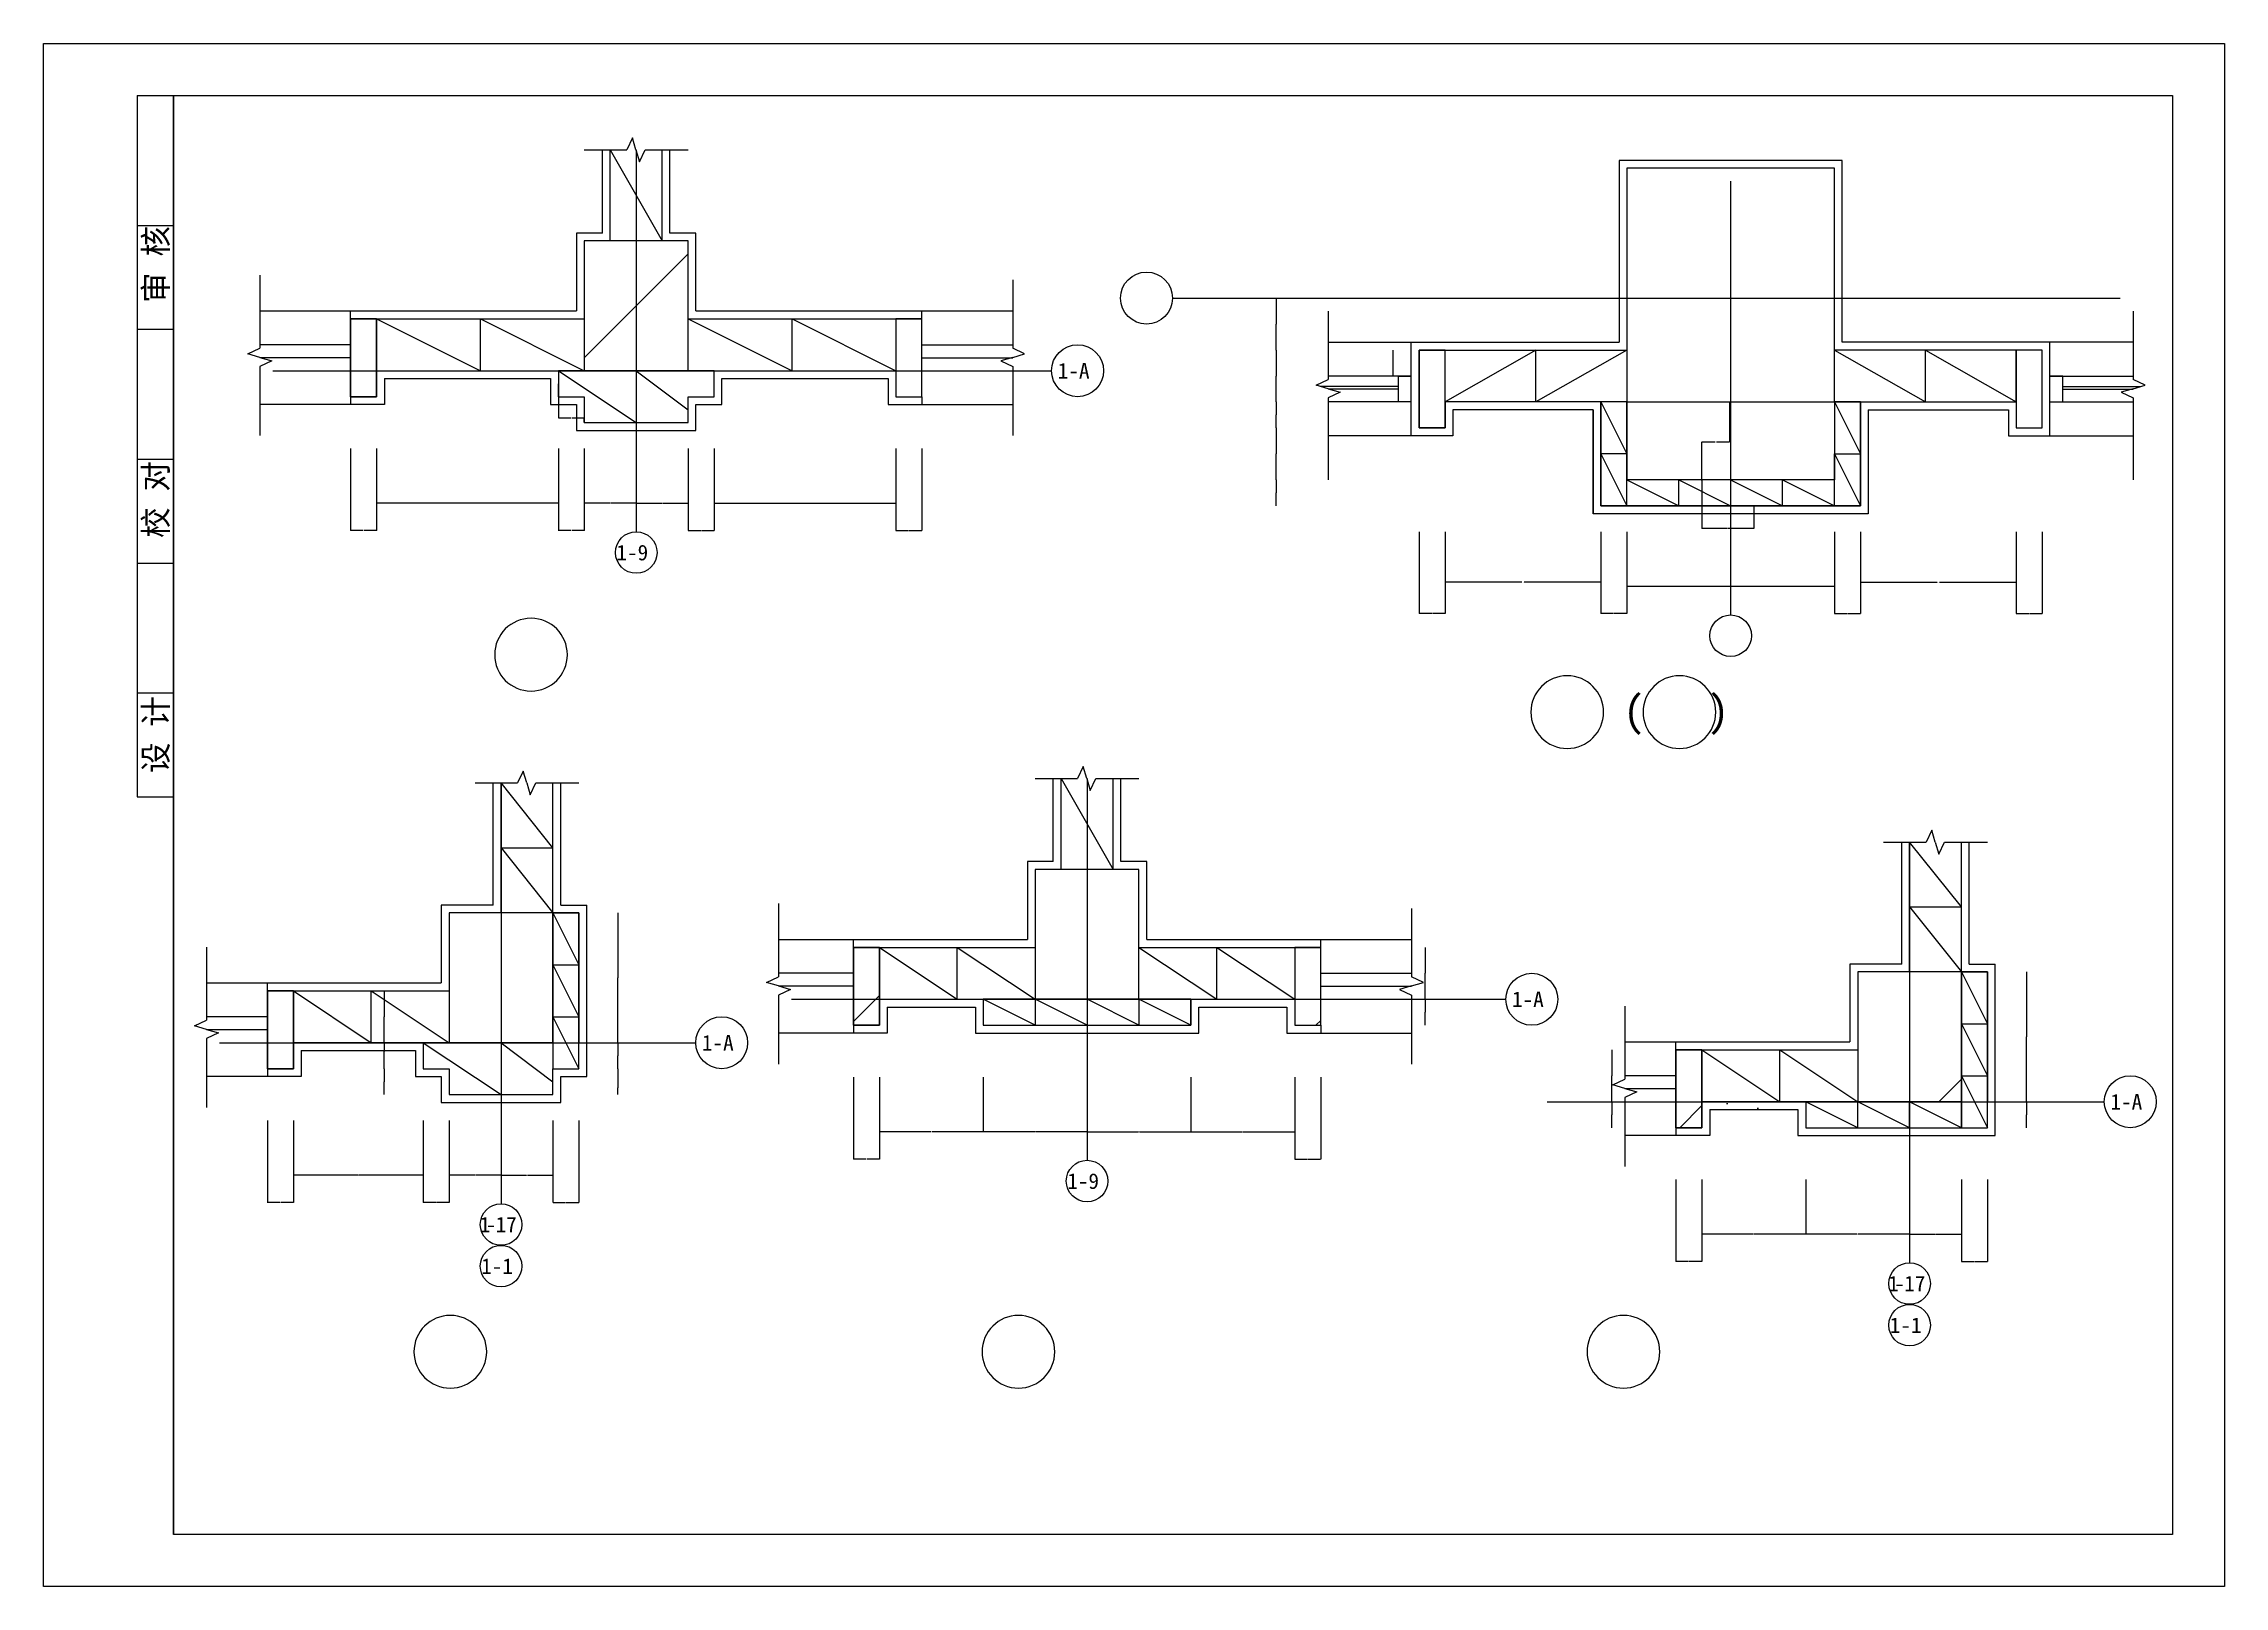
# Model space of a CAD drawing. Header units: metres. Extents: x -304948 to -288070, y -1095 to 10857.
# Drawn here: x -304948 to -296548, y 4917 to 10857 of the extents above; entities that cross this region are included whole.
import ezdxf

# ---------------------------------------------------------------- set-up
doc = ezdxf.new("R2010")
doc.units = ezdxf.units.M
for name, color, linetype in [('A', 230, 'Continuous'), ('DIM', 3, 'Continuous'), ('PUB_TEXT', 7, 'Continuous'), ('TK', 143, 'Continuous'), ('WALL', 7, 'Continuous')]:
    doc.layers.add(name, color=color, linetype=linetype)
doc.dimstyles.get("Standard").update_dxf_attribs({"dimtxt": 2.5, "dimasz": 2.5, "dimexe": 1.25, "dimexo": 0.625, "dimtad": 1, "dimcen": 2.5, "dimazin": 3, "dimtfac": 1, "dimtmove": 0, "dimatfit": 3})

# ---------------------------------------------------------------- blocks, each defined once
blk = doc.blocks.new('_INDEX1')
blk.add_lwpolyline([(-0.5, 0, 1), (0.5, 0, 1)], format="xyb", close=True)
blk = doc.blocks.new('*D1')
for p, q in [((-302665.55, 9297.54), (-302665.55, 9087.54)), ((-302465.55, 9297.54), (-302465.55, 9087.54)), ((-302665.3, 9087.54), (-302567.05, 9087.54)), ((-302564.05, 9087.54), (-302465.8, 9087.54))]:
    blk.add_line(p, q)
at = {"layer": 'Defpoints'}
for p in [(-302665.55, 9297.54), (-302465.55, 9297.54), (-302665.55, 9087.54)]:
    blk.add_point(p, dxfattribs=at)
at = {"layer": 'DIM', "insert": (-302565.55, 9087.54), "char_height": 1, "attachment_point": 5}
blk.add_mtext('200', dxfattribs=at)
blk = doc.blocks.new('*D2')
for p, q in [((-302465.55, 9297.54), (-302465.55, 8982.54)), ((-302365.55, 9297.54), (-302365.55, 8982.54)), ((-302465.3, 8982.54), (-302417.05, 8982.54)), ((-302414.05, 8982.54), (-302365.8, 8982.54))]:
    blk.add_line(p, q)
at = {"layer": 'Defpoints'}
for p in [(-302465.55, 9297.54), (-302365.55, 9297.54), (-302465.55, 8982.54)]:
    blk.add_point(p, dxfattribs=at)
at = {"layer": 'DIM', "insert": (-302415.55, 8982.54), "char_height": 1, "attachment_point": 5}
blk.add_mtext('100', dxfattribs=at)
blk = doc.blocks.new('*D3')
for p, q in [((-302365.55, 9297.54), (-302365.55, 9087.54)), ((-301665.55, 9297.54), (-301665.55, 9087.54)), ((-302365.3, 9087.54), (-302016.05, 9087.54)), ((-302015.05, 9087.54), (-301665.8, 9087.54))]:
    blk.add_line(p, q)
at = {"layer": 'Defpoints'}
for p in [(-302365.55, 9297.54), (-301665.55, 9297.54), (-302365.55, 9087.54)]:
    blk.add_point(p, dxfattribs=at)
at = {"layer": 'DIM', "insert": (-302015.55, 9087.54), "char_height": 1, "attachment_point": 5}
blk.add_mtext('L', dxfattribs=at)
blk = doc.blocks.new('*D4')
for p, q in [((-301665.55, 9297.54), (-301665.55, 8982.54)), ((-301565.55, 9297.54), (-301565.55, 8982.54)), ((-301665.3, 8982.54), (-301617.05, 8982.54)), ((-301614.05, 8982.54), (-301565.8, 8982.54))]:
    blk.add_line(p, q)
at = {"layer": 'Defpoints'}
for p in [(-301665.55, 9297.54), (-301565.55, 9297.54), (-301665.55, 8982.54)]:
    blk.add_point(p, dxfattribs=at)
at = {"layer": 'DIM', "insert": (-301615.55, 8982.54), "char_height": 1, "attachment_point": 5}
blk.add_mtext('100', dxfattribs=at)
blk = doc.blocks.new('*D5')
for p, q in [((-303665.55, 9297.54), (-303665.55, 9087.54)), ((-302965.55, 9297.54), (-302965.55, 9087.54)), ((-303316.05, 9087.54), (-303665.8, 9087.54)), ((-302965.3, 9087.54), (-303315.05, 9087.54))]:
    blk.add_line(p, q)
at = {"layer": 'Defpoints'}
for p in [(-303665.55, 9297.54), (-302965.55, 9297.54), (-302965.55, 9087.54)]:
    blk.add_point(p, dxfattribs=at)
at = {"layer": 'DIM', "insert": (-303315.55, 9087.54), "char_height": 1, "attachment_point": 5}
blk.add_mtext('L', dxfattribs=at)
blk = doc.blocks.new('*D6')
for p, q in [((-302865.55, 9297.54), (-302865.55, 9087.54)), ((-302665.55, 9297.54), (-302665.55, 9087.54)), ((-302767.05, 9087.54), (-302865.8, 9087.54)), ((-302665.3, 9087.54), (-302764.05, 9087.54))]:
    blk.add_line(p, q)
at = {"layer": 'Defpoints'}
for p in [(-302865.55, 9297.54), (-302665.55, 9297.54), (-302665.55, 9087.54)]:
    blk.add_point(p, dxfattribs=at)
at = {"layer": 'DIM', "insert": (-302765.55, 9087.54), "char_height": 1, "attachment_point": 5}
blk.add_mtext('200', dxfattribs=at)
blk = doc.blocks.new('*D7')
for p, q in [((-302965.55, 9297.54), (-302965.55, 8982.54)), ((-302865.55, 9297.54), (-302865.55, 8982.54)), ((-302917.05, 8982.54), (-302965.8, 8982.54)), ((-302865.3, 8982.54), (-302914.05, 8982.54))]:
    blk.add_line(p, q)
at = {"layer": 'Defpoints'}
for p in [(-302965.55, 9297.54), (-302865.55, 9297.54), (-302865.55, 8982.54)]:
    blk.add_point(p, dxfattribs=at)
at = {"layer": 'DIM', "insert": (-302915.55, 8982.54), "char_height": 1, "attachment_point": 5}
blk.add_mtext('100', dxfattribs=at)
blk = doc.blocks.new('*D8')
for p, q in [((-303765.55, 9297.54), (-303765.55, 8982.54)), ((-303665.55, 9297.54), (-303665.55, 8982.54)), ((-303717.05, 8982.54), (-303765.8, 8982.54)), ((-303665.3, 8982.54), (-303714.05, 8982.54))]:
    blk.add_line(p, q)
at = {"layer": 'Defpoints'}
for p in [(-303765.55, 9297.54), (-303665.55, 9297.54), (-303665.55, 8982.54)]:
    blk.add_point(p, dxfattribs=at)
at = {"layer": 'DIM', "insert": (-303715.55, 8982.54), "char_height": 1, "attachment_point": 5}
blk.add_mtext('100', dxfattribs=at)
blk = doc.blocks.new('*D9')
for p, q in [((-298850, 8977.14), (-298850, 8767.14)), ((-298050, 8977.14), (-298050, 8767.14)), ((-298451.5, 8767.14), (-298850.25, 8767.14)), ((-298049.75, 8767.14), (-298448.5, 8767.14))]:
    blk.add_line(p, q)
at = {"layer": 'Defpoints'}
for p in [(-298850, 8977.14), (-298050, 8977.14), (-298050, 8767.14)]:
    blk.add_point(p, dxfattribs=at)
at = {"layer": 'DIM', "insert": (-298450, 8767.14), "char_height": 1, "attachment_point": 5}
blk.add_mtext('800', dxfattribs=at)
blk = doc.blocks.new('*D10')
for p, q in [((-298050, 8977.14), (-298050, 8662.14)), ((-297950, 8977.14), (-297950, 8662.14)), ((-298049.75, 8662.14), (-298001.5, 8662.14)), ((-297998.5, 8662.14), (-297950.25, 8662.14))]:
    blk.add_line(p, q)
at = {"layer": 'Defpoints'}
for p in [(-298050, 8977.14), (-297950, 8977.14), (-298050, 8662.14)]:
    blk.add_point(p, dxfattribs=at)
at = {"layer": 'DIM', "insert": (-298000, 8662.14), "char_height": 1, "attachment_point": 5}
blk.add_mtext('100', dxfattribs=at)
blk = doc.blocks.new('*D11')
for p, q in [((-297950, 8977.14), (-297950, 8782.86)), ((-297350, 8977.14), (-297350, 8782.86)), ((-297949.75, 8782.86), (-297654, 8782.86)), ((-297646, 8782.86), (-297350.25, 8782.86))]:
    blk.add_line(p, q)
at = {"layer": 'Defpoints'}
for p in [(-297950, 8977.14), (-297350, 8977.14), (-297950, 8782.86)]:
    blk.add_point(p, dxfattribs=at)
at = {"layer": 'DIM', "insert": (-297650, 8782.86), "char_height": 1, "attachment_point": 5}
blk.add_mtext('600(300)', dxfattribs=at)
blk = doc.blocks.new('*D12')
for p, q in [((-297350, 8977.14), (-297350, 8662.14)), ((-297250, 8977.14), (-297250, 8662.14)), ((-297349.75, 8662.14), (-297301.5, 8662.14)), ((-297298.5, 8662.14), (-297250.25, 8662.14))]:
    blk.add_line(p, q)
at = {"layer": 'Defpoints'}
for p in [(-297350, 8977.14), (-297250, 8977.14), (-297350, 8662.14)]:
    blk.add_point(p, dxfattribs=at)
at = {"layer": 'DIM', "insert": (-297300, 8662.14), "char_height": 1, "attachment_point": 5}
blk.add_mtext('100', dxfattribs=at)
blk = doc.blocks.new('*D13')
for p, q in [((-299550, 8977.14), (-299550, 8782.86)), ((-298950, 8977.14), (-298950, 8782.86)), ((-299254, 8782.86), (-299550.25, 8782.86)), ((-298949.75, 8782.86), (-299246, 8782.86))]:
    blk.add_line(p, q)
at = {"layer": 'Defpoints'}
for p in [(-299550, 8977.14), (-298950, 8977.14), (-298950, 8782.86)]:
    blk.add_point(p, dxfattribs=at)
at = {"layer": 'DIM', "insert": (-299250, 8782.86), "char_height": 1, "attachment_point": 5}
blk.add_mtext('600(300)', dxfattribs=at)
blk = doc.blocks.new('*D14')
for p, q in [((-299650, 8977.14), (-299650, 8662.14)), ((-299550, 8977.14), (-299550, 8662.14)), ((-299601.5, 8662.14), (-299650.25, 8662.14)), ((-299549.75, 8662.14), (-299598.5, 8662.14))]:
    blk.add_line(p, q)
at = {"layer": 'Defpoints'}
for p in [(-299650, 8977.14), (-299550, 8977.14), (-299550, 8662.14)]:
    blk.add_point(p, dxfattribs=at)
at = {"layer": 'DIM', "insert": (-299600, 8662.14), "char_height": 1, "attachment_point": 5}
blk.add_mtext('100', dxfattribs=at)
blk = doc.blocks.new('*D15')
for p, q in [((-298950, 8977.14), (-298950, 8662.14)), ((-298850, 8977.14), (-298850, 8662.14)), ((-298901.5, 8662.14), (-298950.25, 8662.14)), ((-298849.75, 8662.14), (-298898.5, 8662.14))]:
    blk.add_line(p, q)
at = {"layer": 'Defpoints'}
for p in [(-298950, 8977.14), (-298850, 8977.14), (-298850, 8662.14)]:
    blk.add_point(p, dxfattribs=at)
at = {"layer": 'DIM', "insert": (-298900, 8662.14), "char_height": 1, "attachment_point": 5}
blk.add_mtext('100', dxfattribs=at)
blk = doc.blocks.new('*D16')
for p, q in [((-300200, 9177.14), (-300200, 9127.14)), ((-300200.25, 9127.14), (-300200.5, 9127.14)), ((-300200, 9077.14), (-300200, 9127.14)), ((-300200, 9127.14), (-300200, 9127.14)), ((-300199.75, 9127.14), (-300199.5, 9127.14))]:
    blk.add_line(p, q)
at = {"layer": 'Defpoints'}
for p in [(-300200, 9177.14), (-300200, 9127.14), (-300200, 9077.14)]:
    blk.add_point(p, dxfattribs=at)
at = {"layer": 'DIM', "insert": (-300200, 9128.265), "char_height": 1, "attachment_point": 5}
blk.add_mtext('0', dxfattribs=at)
blk = doc.blocks.new('*D17')
for p, q in [((-300200, 9377.14), (-300200, 9277.14)), ((-300200.25, 9277.14), (-300200.5, 9277.14)), ((-300200, 9177.14), (-300200, 9277.14)), ((-300200, 9277.14), (-300200, 9277.14)), ((-300199.75, 9277.14), (-300199.5, 9277.14))]:
    blk.add_line(p, q)
at = {"layer": 'Defpoints'}
for p in [(-300200, 9377.14), (-300200, 9277.14), (-300200, 9177.14)]:
    blk.add_point(p, dxfattribs=at)
at = {"layer": 'DIM', "insert": (-300200, 9278.265), "char_height": 1, "attachment_point": 5}
blk.add_mtext('0', dxfattribs=at)
blk = doc.blocks.new('*D18')
for p, q in [((-300200.25, 9427.14), (-300200.5, 9427.14)), ((-300200, 9477.14), (-300200, 9427.14)), ((-300200, 9377.14), (-300200, 9427.14)), ((-300200, 9427.14), (-300200, 9427.14)), ((-300199.75, 9427.14), (-300199.5, 9427.14))]:
    blk.add_line(p, q)
at = {"layer": 'Defpoints'}
for p in [(-300200, 9477.14), (-300200, 9427.14), (-300200, 9377.14)]:
    blk.add_point(p, dxfattribs=at)
at = {"layer": 'DIM', "insert": (-300200, 9428.265), "char_height": 1, "attachment_point": 5}
blk.add_mtext('0', dxfattribs=at)
blk = doc.blocks.new('*D19')
for p, q in [((-300200, 9677.14), (-300200, 9577.14)), ((-300200.25, 9577.14), (-300200.5, 9577.14)), ((-300200, 9477.14), (-300200, 9577.14)), ((-300200, 9577.14), (-300200, 9577.14)), ((-300199.75, 9577.14), (-300199.5, 9577.14))]:
    blk.add_line(p, q)
at = {"layer": 'Defpoints'}
for p in [(-300200, 9677.14), (-300200, 9577.14), (-300200, 9477.14)]:
    blk.add_point(p, dxfattribs=at)
at = {"layer": 'DIM', "insert": (-300200, 9578.265), "char_height": 1, "attachment_point": 5}
blk.add_mtext('0', dxfattribs=at)
blk = doc.blocks.new('*D20')
for p, q in [((-300200, 9877.14), (-300200, 9777.14)), ((-300200.25, 9777.14), (-300200.5, 9777.14)), ((-300200, 9677.14), (-300200, 9777.14)), ((-300200, 9777.14), (-300200, 9777.14)), ((-300199.75, 9777.14), (-300199.5, 9777.14))]:
    blk.add_line(p, q)
at = {"layer": 'Defpoints'}
for p in [(-300200, 9877.14), (-300200, 9777.14), (-300200, 9677.14)]:
    blk.add_point(p, dxfattribs=at)
at = {"layer": 'DIM', "insert": (-300200, 9778.265), "char_height": 1, "attachment_point": 5}
blk.add_mtext('0', dxfattribs=at)
blk = doc.blocks.new('*D21')
for p, q in [((-299750.25, 9677.14), (-299750.5, 9677.14)), ((-299750, 9677.14), (-299750, 9677.14)), ((-299750, 9577.14), (-299750, 9677.14)), ((-299750, 9677.14), (-299750, 9677.14)), ((-299749.75, 9677.14), (-299749.5, 9677.14))]:
    blk.add_line(p, q)
at = {"layer": 'Defpoints'}
for p in [(-299750, 9677.14), (-299750, 9677.14), (-299750, 9577.14)]:
    blk.add_point(p, dxfattribs=at)
at = {"layer": 'DIM', "insert": (-299750, 9678.265), "char_height": 1, "attachment_point": 5}
blk.add_mtext('0', dxfattribs=at)
blk = doc.blocks.new('*D22')
for p, q in [((-304086.33, 6710.13), (-304086.33, 6395.13)), ((-303986.33, 6710.13), (-303986.33, 6395.13)), ((-304037.83, 6395.13), (-304086.58, 6395.13)), ((-303986.08, 6395.13), (-304034.83, 6395.13))]:
    blk.add_line(p, q)
at = {"layer": 'Defpoints'}
for p in [(-304086.33, 6710.13), (-303986.33, 6710.13), (-303986.33, 6395.13)]:
    blk.add_point(p, dxfattribs=at)
at = {"layer": 'DIM', "insert": (-304036.33, 6395.13), "char_height": 1, "attachment_point": 5}
blk.add_mtext('100', dxfattribs=at)
blk = doc.blocks.new('*D23')
for p, q in [((-303486.33, 6710.13), (-303486.33, 6395.13)), ((-303386.33, 6710.13), (-303386.33, 6395.13)), ((-303437.83, 6395.13), (-303486.58, 6395.13)), ((-303386.08, 6395.13), (-303434.83, 6395.13))]:
    blk.add_line(p, q)
at = {"layer": 'Defpoints'}
for p in [(-303486.33, 6710.13), (-303386.33, 6710.13), (-303386.33, 6395.13)]:
    blk.add_point(p, dxfattribs=at)
at = {"layer": 'DIM', "insert": (-303436.33, 6395.13), "char_height": 1, "attachment_point": 5}
blk.add_mtext('100', dxfattribs=at)
blk = doc.blocks.new('*D24')
for p, q in [((-303386.33, 6710.13), (-303386.33, 6500.13)), ((-303186.33, 6710.13), (-303186.33, 6500.13)), ((-303287.83, 6500.13), (-303386.58, 6500.13)), ((-303186.08, 6500.13), (-303284.83, 6500.13))]:
    blk.add_line(p, q)
at = {"layer": 'Defpoints'}
for p in [(-303386.33, 6710.13), (-303186.33, 6710.13), (-303186.33, 6500.13)]:
    blk.add_point(p, dxfattribs=at)
at = {"layer": 'DIM', "insert": (-303286.33, 6500.13), "char_height": 1, "attachment_point": 5}
blk.add_mtext('200', dxfattribs=at)
blk = doc.blocks.new('*D25')
for p, q in [((-303986.33, 6710.13), (-303986.33, 6500.13)), ((-303486.33, 6710.13), (-303486.33, 6500.13)), ((-303737.83, 6500.13), (-303986.58, 6500.13)), ((-303486.08, 6500.13), (-303734.83, 6500.13))]:
    blk.add_line(p, q)
at = {"layer": 'Defpoints'}
for p in [(-303986.33, 6710.13), (-303486.33, 6710.13), (-303486.33, 6500.13)]:
    blk.add_point(p, dxfattribs=at)
at = {"layer": 'DIM', "insert": (-303736.33, 6500.13), "char_height": 1, "attachment_point": 5}
blk.add_mtext('500', dxfattribs=at)
blk = doc.blocks.new('*D26')
for p, q in [((-302986.33, 6710.13), (-302986.33, 6395.13)), ((-302886.33, 6710.13), (-302886.33, 6395.13)), ((-302986.08, 6395.13), (-302937.83, 6395.13)), ((-302934.83, 6395.13), (-302886.58, 6395.13))]:
    blk.add_line(p, q)
at = {"layer": 'Defpoints'}
for p in [(-302986.33, 6710.13), (-302886.33, 6710.13), (-302986.33, 6395.13)]:
    blk.add_point(p, dxfattribs=at)
at = {"layer": 'DIM', "insert": (-302936.33, 6395.13), "char_height": 1, "attachment_point": 5}
blk.add_mtext('100', dxfattribs=at)
blk = doc.blocks.new('*D27')
for p, q in [((-303186.33, 6710.13), (-303186.33, 6500.13)), ((-302986.33, 6710.13), (-302986.33, 6500.13)), ((-303186.08, 6500.13), (-303087.83, 6500.13)), ((-303084.83, 6500.13), (-302986.58, 6500.13))]:
    blk.add_line(p, q)
at = {"layer": 'Defpoints'}
for p in [(-303186.33, 6710.13), (-302986.33, 6710.13), (-303186.33, 6500.13)]:
    blk.add_point(p, dxfattribs=at)
at = {"layer": 'DIM', "insert": (-303086.33, 6500.13), "char_height": 1, "attachment_point": 5}
blk.add_mtext('200', dxfattribs=at)
blk = doc.blocks.new('*D28')
for p, q in [((-302736.33, 7010.13), (-302736.33, 6960.13)), ((-302736.58, 6960.13), (-302736.83, 6960.13)), ((-302736.33, 6910.13), (-302736.33, 6960.13)), ((-302736.33, 6960.13), (-302736.33, 6960.13)), ((-302736.08, 6960.13), (-302735.83, 6960.13))]:
    blk.add_line(p, q)
at = {"layer": 'Defpoints'}
for p in [(-302736.33, 7010.13), (-302736.33, 6960.13), (-302736.33, 6910.13)]:
    blk.add_point(p, dxfattribs=at)
at = {"layer": 'DIM', "insert": (-302736.33, 6961.255), "char_height": 1, "attachment_point": 5}
blk.add_mtext('0', dxfattribs=at)
blk = doc.blocks.new('*D29')
for p, q in [((-302736.33, 6910.13), (-302736.33, 6835.88)), ((-302736.58, 6835.88), (-302736.83, 6835.88)), ((-302736.33, 6810.13), (-302736.33, 6835.88)), ((-302736.33, 6835.88), (-302736.33, 6835.88)), ((-302736.08, 6835.88), (-302735.83, 6835.88))]:
    blk.add_line(p, q)
at = {"layer": 'Defpoints'}
for p in [(-302736.33, 6910.13), (-302736.33, 6835.88), (-302736.33, 6810.13)]:
    blk.add_point(p, dxfattribs=at)
at = {"layer": 'DIM', "insert": (-302736.33, 6837.005), "char_height": 1, "attachment_point": 5}
blk.add_mtext('0', dxfattribs=at)
blk = doc.blocks.new('*D30')
for p, q in [((-302736.33, 7510.13), (-302736.33, 7260.13)), ((-302736.58, 7260.13), (-302736.83, 7260.13)), ((-302736.33, 7010.13), (-302736.33, 7260.13)), ((-302736.33, 7260.13), (-302736.33, 7260.13)), ((-302736.08, 7260.13), (-302735.83, 7260.13))]:
    blk.add_line(p, q)
at = {"layer": 'Defpoints'}
for p in [(-302736.33, 7510.13), (-302736.33, 7260.13), (-302736.33, 7010.13)]:
    blk.add_point(p, dxfattribs=at)
at = {"layer": 'DIM', "insert": (-302736.33, 7261.255), "char_height": 1, "attachment_point": 5}
blk.add_mtext('0', dxfattribs=at)
blk = doc.blocks.new('*D31')
for p, q in [((-303636.33, 6910.13), (-303636.33, 6860.13)), ((-303636.58, 6860.13), (-303636.83, 6860.13)), ((-303636.33, 6810.13), (-303636.33, 6860.13)), ((-303636.33, 6860.13), (-303636.33, 6860.13)), ((-303636.08, 6860.13), (-303635.83, 6860.13))]:
    blk.add_line(p, q)
at = {"layer": 'Defpoints'}
for p in [(-303636.33, 6910.13), (-303636.33, 6860.13), (-303636.33, 6810.13)]:
    blk.add_point(p, dxfattribs=at)
at = {"layer": 'DIM', "insert": (-303636.33, 6861.255), "char_height": 1, "attachment_point": 5}
blk.add_mtext('0', dxfattribs=at)
blk = doc.blocks.new('*D32')
for p, q in [((-303636.58, 6975.79), (-303636.83, 6975.79)), ((-303636.33, 7010.13), (-303636.33, 6975.79)), ((-303636.33, 6910.13), (-303636.33, 6975.79)), ((-303636.33, 6975.79), (-303636.33, 6975.79)), ((-303636.08, 6975.79), (-303635.83, 6975.79))]:
    blk.add_line(p, q)
at = {"layer": 'Defpoints'}
for p in [(-303636.33, 7010.13), (-303636.33, 6975.79), (-303636.33, 6910.13)]:
    blk.add_point(p, dxfattribs=at)
at = {"layer": 'DIM', "insert": (-303636.33, 6976.915), "char_height": 1, "attachment_point": 5}
blk.add_mtext('0', dxfattribs=at)
blk = doc.blocks.new('*D33')
for p, q in [((-303636.33, 7210.13), (-303636.33, 7110.13)), ((-303636.58, 7110.13), (-303636.83, 7110.13)), ((-303636.33, 7010.13), (-303636.33, 7110.13)), ((-303636.33, 7110.13), (-303636.33, 7110.13)), ((-303636.08, 7110.13), (-303635.83, 7110.13))]:
    blk.add_line(p, q)
at = {"layer": 'Defpoints'}
for p in [(-303636.33, 7210.13), (-303636.33, 7110.13), (-303636.33, 7010.13)]:
    blk.add_point(p, dxfattribs=at)
at = {"layer": 'DIM', "insert": (-303636.33, 7111.255), "char_height": 1, "attachment_point": 5}
blk.add_mtext('0', dxfattribs=at)
blk = doc.blocks.new('*D34')
for p, q in [((-301829.03, 6877.38), (-301829.03, 6562.38)), ((-301729.03, 6877.38), (-301729.03, 6562.38)), ((-301780.53, 6562.38), (-301829.28, 6562.38)), ((-301728.78, 6562.38), (-301777.53, 6562.38))]:
    blk.add_line(p, q)
at = {"layer": 'Defpoints'}
for p in [(-301829.03, 6877.38), (-301729.03, 6877.38), (-301729.03, 6562.38)]:
    blk.add_point(p, dxfattribs=at)
at = {"layer": 'DIM', "insert": (-301779.03, 6562.38), "char_height": 1, "attachment_point": 5}
blk.add_mtext('100', dxfattribs=at)
blk = doc.blocks.new('*D35')
for p, q in [((-301329.03, 6877.38), (-301329.03, 6667.38)), ((-300929.03, 6877.38), (-300929.03, 6667.38)), ((-301130.53, 6667.38), (-301329.28, 6667.38)), ((-300928.78, 6667.38), (-301127.53, 6667.38))]:
    blk.add_line(p, q)
at = {"layer": 'Defpoints'}
for p in [(-301329.03, 6877.38), (-300929.03, 6877.38), (-300929.03, 6667.38)]:
    blk.add_point(p, dxfattribs=at)
at = {"layer": 'DIM', "insert": (-301129.03, 6667.38), "char_height": 1, "attachment_point": 5}
blk.add_mtext('400', dxfattribs=at)
blk = doc.blocks.new('*D36')
for p, q in [((-300929.03, 6877.38), (-300929.03, 6667.38)), ((-300529.03, 6877.38), (-300529.03, 6667.38)), ((-300928.78, 6667.38), (-300730.53, 6667.38)), ((-300727.53, 6667.38), (-300529.28, 6667.38))]:
    blk.add_line(p, q)
at = {"layer": 'Defpoints'}
for p in [(-300929.03, 6877.38), (-300529.03, 6877.38), (-300929.03, 6667.38)]:
    blk.add_point(p, dxfattribs=at)
at = {"layer": 'DIM', "insert": (-300729.03, 6667.38), "char_height": 1, "attachment_point": 5}
blk.add_mtext('400', dxfattribs=at)
blk = doc.blocks.new('*D37')
for p, q in [((-301729.03, 6877.38), (-301729.03, 6667.38)), ((-301329.03, 6877.38), (-301329.03, 6667.38)), ((-301530.53, 6667.38), (-301729.28, 6667.38)), ((-301328.78, 6667.38), (-301527.53, 6667.38))]:
    blk.add_line(p, q)
at = {"layer": 'Defpoints'}
for p in [(-301729.03, 6877.38), (-301329.03, 6877.38), (-301329.03, 6667.38)]:
    blk.add_point(p, dxfattribs=at)
at = {"layer": 'DIM', "insert": (-301529.03, 6667.38), "char_height": 1, "attachment_point": 5}
blk.add_mtext('400', dxfattribs=at)
blk = doc.blocks.new('*D38')
for p, q in [((-300129.03, 6877.38), (-300129.03, 6562.38)), ((-300029.03, 6877.38), (-300029.03, 6562.38)), ((-300128.78, 6562.38), (-300080.53, 6562.38)), ((-300077.53, 6562.38), (-300029.28, 6562.38))]:
    blk.add_line(p, q)
at = {"layer": 'Defpoints'}
for p in [(-300129.03, 6877.38), (-300029.03, 6877.38), (-300129.03, 6562.38)]:
    blk.add_point(p, dxfattribs=at)
at = {"layer": 'DIM', "insert": (-300079.03, 6562.38), "char_height": 1, "attachment_point": 5}
blk.add_mtext('100', dxfattribs=at)
blk = doc.blocks.new('*D39')
for p, q in [((-300529.03, 6877.38), (-300529.03, 6667.38)), ((-300129.03, 6877.38), (-300129.03, 6667.38)), ((-300528.78, 6667.38), (-300330.53, 6667.38)), ((-300327.53, 6667.38), (-300129.28, 6667.38))]:
    blk.add_line(p, q)
at = {"layer": 'Defpoints'}
for p in [(-300529.03, 6877.38), (-300129.03, 6877.38), (-300529.03, 6667.38)]:
    blk.add_point(p, dxfattribs=at)
at = {"layer": 'DIM', "insert": (-300329.03, 6667.38), "char_height": 1, "attachment_point": 5}
blk.add_mtext('400', dxfattribs=at)
blk = doc.blocks.new('*D40')
for p, q in [((-299626.88, 7177.38), (-299626.88, 7127.38)), ((-299627.13, 7127.38), (-299627.38, 7127.38)), ((-299626.88, 7077.38), (-299626.88, 7127.38)), ((-299626.88, 7127.38), (-299626.88, 7127.38)), ((-299626.63, 7127.38), (-299626.38, 7127.38))]:
    blk.add_line(p, q)
at = {"layer": 'Defpoints'}
for p in [(-299626.88, 7177.38), (-299626.88, 7127.38), (-299626.88, 7077.38)]:
    blk.add_point(p, dxfattribs=at)
at = {"layer": 'DIM', "insert": (-299626.88, 7128.505), "char_height": 1, "attachment_point": 5}
blk.add_mtext('0', dxfattribs=at)
blk = doc.blocks.new('*D41')
for p, q in [((-299626.88, 7377.38), (-299626.88, 7277.38)), ((-299627.13, 7277.38), (-299627.38, 7277.38)), ((-299626.88, 7177.38), (-299626.88, 7277.38)), ((-299626.88, 7277.38), (-299626.88, 7277.38)), ((-299626.63, 7277.38), (-299626.38, 7277.38))]:
    blk.add_line(p, q)
at = {"layer": 'Defpoints'}
for p in [(-299626.88, 7377.38), (-299626.88, 7277.38), (-299626.88, 7177.38)]:
    blk.add_point(p, dxfattribs=at)
at = {"layer": 'DIM', "insert": (-299626.88, 7278.505), "char_height": 1, "attachment_point": 5}
blk.add_mtext('0', dxfattribs=at)
blk = doc.blocks.new('*D42')
for p, q in [((-298160.69, 6482.93), (-298160.69, 6272.93)), ((-297760.69, 6482.93), (-297760.69, 6272.93)), ((-297962.19, 6272.93), (-298160.94, 6272.93)), ((-297760.44, 6272.93), (-297959.19, 6272.93))]:
    blk.add_line(p, q)
at = {"layer": 'Defpoints'}
for p in [(-298160.69, 6482.93), (-297760.69, 6482.93), (-297760.69, 6272.93)]:
    blk.add_point(p, dxfattribs=at)
at = {"layer": 'DIM', "insert": (-297960.69, 6272.93), "char_height": 1, "attachment_point": 5}
blk.add_mtext('400', dxfattribs=at)
blk = doc.blocks.new('*D43')
for p, q in [((-297760.69, 6482.93), (-297760.69, 6272.93)), ((-297560.69, 6482.93), (-297560.69, 6272.93)), ((-297760.44, 6272.93), (-297662.19, 6272.93)), ((-297659.19, 6272.93), (-297560.94, 6272.93))]:
    blk.add_line(p, q)
at = {"layer": 'Defpoints'}
for p in [(-297760.69, 6482.93), (-297560.69, 6482.93), (-297760.69, 6272.93)]:
    blk.add_point(p, dxfattribs=at)
at = {"layer": 'DIM', "insert": (-297660.69, 6272.93), "char_height": 1, "attachment_point": 5}
blk.add_mtext('200', dxfattribs=at)
blk = doc.blocks.new('*D44')
for p, q in [((-297560.69, 6482.93), (-297560.69, 6167.93)), ((-297460.69, 6482.93), (-297460.69, 6167.93)), ((-297560.44, 6167.93), (-297512.19, 6167.93)), ((-297509.19, 6167.93), (-297460.94, 6167.93))]:
    blk.add_line(p, q)
at = {"layer": 'Defpoints'}
for p in [(-297560.69, 6482.93), (-297460.69, 6482.93), (-297560.69, 6167.93)]:
    blk.add_point(p, dxfattribs=at)
at = {"layer": 'DIM', "insert": (-297510.69, 6167.93), "char_height": 1, "attachment_point": 5}
blk.add_mtext('100', dxfattribs=at)
blk = doc.blocks.new('*D45')
for p, q in [((-298660.69, 6482.93), (-298660.69, 6167.93)), ((-298560.69, 6482.93), (-298560.69, 6167.93)), ((-298612.19, 6167.93), (-298660.94, 6167.93)), ((-298560.44, 6167.93), (-298609.19, 6167.93))]:
    blk.add_line(p, q)
at = {"layer": 'Defpoints'}
for p in [(-298660.69, 6482.93), (-298560.69, 6482.93), (-298560.69, 6167.93)]:
    blk.add_point(p, dxfattribs=at)
at = {"layer": 'DIM', "insert": (-298610.69, 6167.93), "char_height": 1, "attachment_point": 5}
blk.add_mtext('100', dxfattribs=at)
blk = doc.blocks.new('*D46')
for p, q in [((-297310.69, 7282.93), (-297310.69, 7032.93)), ((-297310.94, 7032.93), (-297311.19, 7032.93)), ((-297310.69, 6782.93), (-297310.69, 7032.93)), ((-297310.69, 7032.93), (-297310.69, 7032.93)), ((-297310.44, 7032.93), (-297310.19, 7032.93))]:
    blk.add_line(p, q)
at = {"layer": 'Defpoints'}
for p in [(-297310.69, 7282.93), (-297310.69, 7032.93), (-297310.69, 6782.93)]:
    blk.add_point(p, dxfattribs=at)
at = {"layer": 'DIM', "insert": (-297310.69, 7034.055), "char_height": 1, "attachment_point": 5}
blk.add_mtext('0', dxfattribs=at)
blk = doc.blocks.new('*D47')
for p, q in [((-297310.94, 6732.93), (-297311.19, 6732.93)), ((-297310.69, 6782.93), (-297310.69, 6732.93)), ((-297310.69, 6682.93), (-297310.69, 6732.93)), ((-297310.69, 6732.93), (-297310.69, 6732.93)), ((-297310.44, 6732.93), (-297310.19, 6732.93))]:
    blk.add_line(p, q)
at = {"layer": 'Defpoints'}
for p in [(-297310.69, 6782.93), (-297310.69, 6732.93), (-297310.69, 6682.93)]:
    blk.add_point(p, dxfattribs=at)
at = {"layer": 'DIM', "insert": (-297310.69, 6734.055), "char_height": 1, "attachment_point": 5}
blk.add_mtext('0', dxfattribs=at)
blk = doc.blocks.new('*D48')
for p, q in [((-298560.69, 6482.93), (-298560.69, 6272.93)), ((-298160.69, 6482.93), (-298160.69, 6272.93)), ((-298362.19, 6272.93), (-298560.94, 6272.93)), ((-298160.44, 6272.93), (-298359.19, 6272.93))]:
    blk.add_line(p, q)
at = {"layer": 'Defpoints'}
for p in [(-298560.69, 6482.93), (-298160.69, 6482.93), (-298160.69, 6272.93)]:
    blk.add_point(p, dxfattribs=at)
at = {"layer": 'DIM', "insert": (-298360.69, 6272.93), "char_height": 1, "attachment_point": 5}
blk.add_mtext('400', dxfattribs=at)
blk = doc.blocks.new('*D49')
for p, q in [((-298907.46, 6732.93), (-298907.71, 6732.93)), ((-298907.21, 6782.93), (-298907.21, 6732.93)), ((-298907.21, 6682.93), (-298907.21, 6732.93)), ((-298907.21, 6732.93), (-298907.21, 6732.93)), ((-298906.96, 6732.93), (-298906.71, 6732.93))]:
    blk.add_line(p, q)
at = {"layer": 'Defpoints'}
for p in [(-298907.21, 6782.93), (-298907.21, 6732.93), (-298907.21, 6682.93)]:
    blk.add_point(p, dxfattribs=at)
at = {"layer": 'DIM', "insert": (-298907.21, 6734.055), "char_height": 1, "attachment_point": 5}
blk.add_mtext('0', dxfattribs=at)
blk = doc.blocks.new('*D50')
for p, q in [((-298907.21, 6982.93), (-298907.21, 6882.93)), ((-298907.46, 6882.93), (-298907.71, 6882.93)), ((-298907.21, 6782.93), (-298907.21, 6882.93)), ((-298907.21, 6882.93), (-298907.21, 6882.93)), ((-298906.96, 6882.93), (-298906.71, 6882.93))]:
    blk.add_line(p, q)
at = {"layer": 'Defpoints'}
for p in [(-298907.21, 6982.93), (-298907.21, 6882.93), (-298907.21, 6782.93)]:
    blk.add_point(p, dxfattribs=at)
at = {"layer": 'DIM', "insert": (-298907.21, 6884.055), "char_height": 1, "attachment_point": 5}
blk.add_mtext('0', dxfattribs=at)
blk = doc.blocks.new('*D163')
for p, q in [((-302965.55, 9597.54), (-302965.55, 9547.54)), ((-302965.8, 9547.54), (-302966.05, 9547.54)), ((-302965.55, 9497.54), (-302965.55, 9547.54)), ((-302965.55, 9547.54), (-302965.55, 9547.54)), ((-302965.3, 9547.54), (-302965.05, 9547.54))]:
    blk.add_line(p, q)
at = {"layer": 'Defpoints'}
for p in [(-302965.55, 9597.54), (-302965.55, 9547.54), (-302965.55, 9497.54)]:
    blk.add_point(p, dxfattribs=at)
at = {"layer": 'WALL', "insert": (-302965.55, 9548.665), "char_height": 1, "attachment_point": 5}
blk.add_mtext('0', dxfattribs=at)
blk = doc.blocks.new('*D164')
for p, q in [((-302965.55, 9497.54), (-302965.55, 9416.27)), ((-302965.3, 9416.27), (-302917.05, 9416.27)), ((-302914.05, 9416.27), (-302865.8, 9416.27)), ((-302865.55, 9397.54), (-302865.55, 9416.27))]:
    blk.add_line(p, q)
at = {"layer": 'Defpoints'}
for p in [(-302965.55, 9497.54), (-302965.55, 9416.27), (-302865.55, 9397.54)]:
    blk.add_point(p, dxfattribs=at)
at = {"layer": 'WALL', "insert": (-302915.55, 9416.27), "char_height": 1, "attachment_point": 5}
blk.add_mtext('100', dxfattribs=at)
blk = doc.blocks.new('*D165')
for p, q in [((-298560.55, 9174.26), (-298560.55, 8989.54)), ((-298360.55, 9074.26), (-298360.55, 8989.54)), ((-298462.05, 8989.54), (-298560.8, 8989.54)), ((-298360.3, 8989.54), (-298459.05, 8989.54))]:
    blk.add_line(p, q)
at = {"layer": 'Defpoints'}
for p in [(-298560.55, 9174.26), (-298360.55, 9074.26), (-298360.55, 8989.54)]:
    blk.add_point(p, dxfattribs=at)
at = {"layer": 'WALL', "insert": (-298460.55, 8989.54), "char_height": 1, "attachment_point": 5}
blk.add_mtext('200', dxfattribs=at)
blk = doc.blocks.new('*D166')
for p, q in [((-298453.86, 9474.14), (-298453.86, 9324.2)), ((-298560.55, 9174.26), (-298560.55, 9324.2)), ((-298560.3, 9324.2), (-298510.205, 9324.2)), ((-298504.205, 9324.2), (-298454.11, 9324.2))]:
    blk.add_line(p, q)
at = {"layer": 'Defpoints'}
for p in [(-298453.86, 9474.14), (-298560.55, 9324.2), (-298560.55, 9174.26)]:
    blk.add_point(p, dxfattribs=at)
at = {"layer": 'WALL', "insert": (-298507.205, 9324.2), "char_height": 1, "attachment_point": 5}
blk.add_mtext('106,69', dxfattribs=at)

msp = doc.modelspace()

# ---------------------------------------------------------------- hatches: boundary and pattern name
h = msp.add_hatch()
h.set_pattern_fill('AR-SAND', scale=20)
h.paths.add_polyline_path([(-303765.55, 9827.54), (-303765.55, 9797.54), (-302865.55, 9797.54), (-302865.55, 10097.54), (-302765.55, 10097.54), (-302765.55, 10447.54), (-302795.55, 10447.54), (-302795.55, 10127.54), (-302895.55, 10127.54), (-302895.55, 9827.54)])
h.paths.add_polyline_path([(-302535.55, 10127.54), (-302535.55, 10447.54), (-302565.55, 10447.54), (-302565.55, 10097.54), (-302465.55, 10097.54), (-302465.55, 9797.54), (-301565.55, 9797.54), (-301565.55, 9827.54), (-302435.55, 9827.54), (-302435.55, 10127.54)])
h.paths.add_polyline_path([(-301665.55, 9497.54), (-301665.55, 9597.54), (-302365.55, 9597.54), (-302365.55, 9497.54), (-302465.55, 9497.54), (-302465.55, 9397.54), (-302665.55, 9397.54), (-302665.55, 9367.54), (-302435.55, 9367.54), (-302435.55, 9467.54), (-302335.55, 9467.54), (-302335.55, 9567.54), (-301695.55, 9567.54), (-301695.55, 9467.54), (-301565.55, 9467.54), (-301565.55, 9497.54)])
h.paths.add_polyline_path([(-302665.55, 9367.54), (-302665.55, 9397.54), (-302865.55, 9397.54), (-302865.55, 9497.54), (-302965.55, 9497.54), (-302965.55, 9597.54), (-303665.55, 9597.54), (-303665.55, 9497.54), (-303765.55, 9497.54), (-303765.55, 9467.54), (-303635.55, 9467.54), (-303635.55, 9567.54), (-302995.55, 9567.54), (-302995.55, 9467.54), (-302895.55, 9467.54), (-302895.55, 9367.54)])
h = msp.add_hatch()
h.set_pattern_fill('ANSI31', scale=600)
h.paths.add_polyline_path([(-298050, 10377.14), (-298850, 10377.14), (-298850, 9477.14), (-298050, 9477.14)])
h = msp.add_hatch()
h.set_pattern_fill('AR-CONC', scale=40)
h.paths.add_polyline_path([(-298050, 10377.14), (-298850, 10377.14), (-298850, 9477.14), (-298050, 9477.14)])
h = msp.add_hatch()
h.set_pattern_fill('ANSI31', scale=600)
h.paths.add_polyline_path([(-302665.55, 10097.54), (-302865.55, 10097.54), (-302865.55, 9597.54), (-302665.55, 9597.54)])
h.paths.add_polyline_path([(-302665.55, 9597.54), (-302465.55, 9597.54), (-302465.55, 10097.54), (-302665.55, 10097.54)])
h = msp.add_hatch()
h.set_pattern_fill('AR-CONC', scale=40)
h.paths.add_polyline_path([(-302665.55, 10097.54), (-302865.55, 10097.54), (-302865.55, 9597.54), (-302665.55, 9597.54)])
h.paths.add_polyline_path([(-302465.55, 10097.54), (-302665.55, 10097.54), (-302665.55, 9597.54), (-302465.55, 9597.54)])
h = msp.add_hatch()
h.set_pattern_fill('ANSI31', scale=400)
h.paths.add_polyline_path([(-303665.55, 9797.54), (-303765.55, 9797.54), (-303765.55, 9597.54), (-303665.55, 9597.54)])
h.paths.add_polyline_path([(-303665.55, 9597.54), (-303765.55, 9597.54), (-303765.55, 9497.54), (-303665.55, 9497.54)])
h = msp.add_hatch()
h.set_pattern_fill('ANSI31', scale=400)
h.paths.add_polyline_path([(-301665.55, 9597.54), (-301565.55, 9597.54), (-301565.55, 9797.54), (-301665.55, 9797.54)])
h.paths.add_polyline_path([(-301565.55, 9497.54), (-301565.55, 9597.54), (-301665.55, 9597.54), (-301665.55, 9497.54)])
h = msp.add_hatch()
h.set_pattern_fill('ANSI31', scale=400)
h.paths.add_polyline_path([(-299650, 9377.14), (-299550, 9377.14), (-299550, 9477.14), (-299550, 9677.14), (-299650, 9677.14)])
h = msp.add_hatch()
h.set_pattern_fill('ANSI31', scale=400)
h.paths.add_polyline_path([(-297250, 9677.14), (-297350, 9677.14), (-297350, 9477.14), (-297350, 9377.14), (-297250, 9377.14)])
h = msp.add_hatch()
h.set_pattern_fill('AR-SAND', scale=20)
h.paths.add_polyline_path([(-304086.33, 7240.13), (-304086.33, 7210.13), (-303386.33, 7210.13), (-303386.33, 7510.13), (-303186.33, 7510.13), (-303186.33, 8010.13), (-303216.33, 8010.13), (-303216.33, 7540.13), (-303416.33, 7540.13), (-303416.33, 7240.13)])
h.paths.add_polyline_path([(-302956.33, 7540.13), (-302956.33, 8010.13), (-302986.33, 8010.13), (-302986.33, 7510.13), (-302886.33, 7510.13), (-302886.33, 7010.13), (-302856.33, 7010.13), (-302856.33, 7540.13)])
h.paths.add_polyline_path([(-302986.33, 6910.13), (-302986.33, 6810.13), (-303186.33, 6810.13), (-303186.33, 6780.13), (-302956.33, 6780.13), (-302956.33, 6880.13), (-302856.33, 6880.13), (-302856.33, 7010.13), (-302886.33, 7010.13), (-302886.33, 6910.13)])
h.paths.add_polyline_path([(-303416.33, 6880.13), (-303416.33, 6780.13), (-303186.33, 6780.13), (-303186.33, 6810.13), (-303386.33, 6810.13), (-303386.33, 6910.13), (-303486.33, 6910.13), (-303486.33, 7010.13), (-303986.33, 7010.13), (-303986.33, 6910.13), (-304086.33, 6910.13), (-304086.33, 6880.13), (-303956.33, 6880.13), (-303956.33, 6980.13), (-303516.33, 6980.13), (-303516.33, 6880.13)])
h = msp.add_hatch()
h.set_pattern_fill('AR-SAND', scale=20)
h.paths.add_polyline_path([(-300799.03, 7707.38), (-300799.03, 8027.38), (-300829.03, 8027.38), (-300829.03, 7677.38), (-300729.03, 7677.38), (-300729.03, 7377.38), (-300029.03, 7377.38), (-300029.03, 7407.38), (-300699.03, 7407.38), (-300699.03, 7707.38)])
h.paths.add_polyline_path([(-300529.03, 7177.38), (-300529.03, 7077.38), (-300929.03, 7077.38), (-300929.03, 7047.38), (-300499.03, 7047.38), (-300499.03, 7147.38), (-300159.03, 7147.38), (-300159.03, 7047.38), (-300029.03, 7047.38), (-300029.03, 7077.38), (-300129.03, 7077.38), (-300129.03, 7177.38)])
h.paths.add_polyline_path([(-301329.03, 7077.38), (-301329.03, 7177.38), (-301729.03, 7177.38), (-301729.03, 7077.38), (-301829.03, 7077.38), (-301829.03, 7047.38), (-301699.03, 7047.38), (-301699.03, 7147.38), (-301359.03, 7147.38), (-301359.03, 7047.38), (-300929.03, 7047.38), (-300929.03, 7077.38)])
h.paths.add_polyline_path([(-301129.03, 7377.38), (-301129.03, 7677.38), (-301029.03, 7677.38), (-301029.03, 8027.38), (-301059.03, 8027.38), (-301059.03, 7707.38), (-301159.03, 7707.38), (-301159.03, 7407.38), (-301829.03, 7407.38), (-301829.03, 7377.38)])
h = msp.add_hatch()
h.set_pattern_fill('AR-SAND', scale=20)
h.paths.add_polyline_path([(-298660.69, 7012.93), (-298660.69, 6982.93), (-297960.69, 6982.93), (-297960.69, 7282.93), (-297760.69, 7282.93), (-297760.69, 7532.93), (-297760.69, 7782.93), (-297790.69, 7782.93), (-297790.69, 7312.93), (-297990.69, 7312.93), (-297990.69, 7012.93)])
h.paths.add_polyline_path([(-297560.69, 7282.93), (-297460.69, 7282.93), (-297460.69, 6782.93), (-297430.69, 6782.93), (-297430.69, 7312.93), (-297530.69, 7312.93), (-297530.69, 7782.93), (-297560.69, 7782.93)])
h.paths.add_polyline_path([(-297430.69, 6782.93), (-297460.69, 6782.93), (-297460.69, 6682.93), (-297560.69, 6682.93), (-297760.69, 6682.93), (-297760.69, 6652.93), (-297430.69, 6652.93)])
h.paths.add_polyline_path([(-298160.69, 6682.93), (-298160.69, 6782.93), (-298560.69, 6782.93), (-298560.69, 6682.93), (-298660.69, 6682.93), (-298660.69, 6652.93), (-298530.69, 6652.93), (-298530.69, 6752.93), (-298190.69, 6752.93), (-298190.69, 6652.93), (-297760.69, 6652.93), (-297760.69, 6682.93)])
h = msp.add_hatch()
h.set_pattern_fill('AR-CONC', scale=40)
h.paths.add_polyline_path([(-300929.03, 7677.38), (-301129.03, 7677.38), (-301129.03, 7177.38), (-300929.03, 7177.38)])
h.paths.add_polyline_path([(-300729.03, 7677.38), (-300929.03, 7677.38), (-300929.03, 7177.38), (-300729.03, 7177.38)])
h = msp.add_hatch()
h.set_pattern_fill('ANSI31', scale=600)
h.paths.add_polyline_path([(-300929.03, 7677.38), (-301129.03, 7677.38), (-301129.03, 7177.38), (-300929.03, 7177.38)])
h.paths.add_polyline_path([(-300929.03, 7177.38), (-300729.03, 7177.38), (-300729.03, 7677.38), (-300929.03, 7677.38)])
h = msp.add_hatch()
h.set_pattern_fill('AR-CONC', scale=40)
h.paths.add_polyline_path([(-303186.33, 7510.13), (-303386.33, 7510.13), (-303386.33, 7010.13), (-303186.33, 7010.13)])
h.paths.add_polyline_path([(-302986.33, 7510.13), (-303186.33, 7510.13), (-303186.33, 7010.13), (-302986.33, 7010.13)])
h = msp.add_hatch()
h.set_pattern_fill('ANSI31', scale=600)
h.paths.add_polyline_path([(-303186.33, 7510.13), (-303386.33, 7510.13), (-303386.33, 7010.13), (-303186.33, 7010.13)])
h.paths.add_polyline_path([(-303186.33, 7010.13), (-302986.33, 7010.13), (-302986.33, 7510.13), (-303186.33, 7510.13)])
h = msp.add_hatch()
h.set_pattern_fill('ANSI31', scale=400)
h.paths.add_polyline_path([(-301829.03, 7177.38), (-301729.03, 7177.38), (-301729.03, 7377.38), (-301829.03, 7377.38)])
h.paths.add_polyline_path([(-301729.03, 7177.38), (-301829.03, 7177.38), (-301829.03, 7077.38), (-301729.03, 7077.38)])
h.paths.add_polyline_path([(-300129.03, 7177.38), (-300029.03, 7177.38), (-300029.03, 7377.38), (-300129.03, 7377.38)])
h.paths.add_polyline_path([(-300029.03, 7177.38), (-300129.03, 7177.38), (-300129.03, 7077.38), (-300029.03, 7077.38)])
h = msp.add_hatch()
h.set_pattern_fill('ANSI31', scale=600)
h.paths.add_polyline_path([(-297760.69, 7282.93), (-297960.69, 7282.93), (-297960.69, 6782.93), (-297760.69, 6782.93)])
h.paths.add_polyline_path([(-297760.69, 6782.93), (-297560.69, 6782.93), (-297560.69, 7282.93), (-297760.69, 7282.93)])
h = msp.add_hatch()
h.set_pattern_fill('AR-CONC', scale=40)
h.paths.add_polyline_path([(-297760.69, 7282.93), (-297960.69, 7282.93), (-297960.69, 6782.93), (-297760.69, 6782.93)])
h.paths.add_polyline_path([(-297560.69, 7282.93), (-297760.69, 7282.93), (-297760.69, 6782.93), (-297560.69, 6782.93)])
h = msp.add_hatch()
h.set_pattern_fill('ANSI31', scale=400)
h.paths.add_polyline_path([(-304086.33, 7010.13), (-303986.33, 7010.13), (-303986.33, 7210.13), (-304086.33, 7210.13)])
h.paths.add_polyline_path([(-303986.33, 6910.13), (-303986.33, 7010.13), (-304086.33, 7010.13), (-304086.33, 6910.13)])
h = msp.add_hatch()
h.set_pattern_fill('ANSI31', scale=400)
h.paths.add_polyline_path([(-298660.69, 6782.93), (-298560.69, 6782.93), (-298560.69, 6982.93), (-298660.69, 6982.93)])
h.paths.add_polyline_path([(-298560.69, 6682.93), (-298560.69, 6782.93), (-298660.69, 6782.93), (-298660.69, 6682.93)])

# ---------------------------------------------------------------- linework, layer by layer
for p, q in [((-302865.55, 10447.54), (-302701.88, 10447.54)), ((-302795.55, 10127.54), (-302795.55, 10447.54)), ((-302765.55, 10447.54), (-302565.55, 10097.54)), ((-302680.48, 10493.72), (-302701.88, 10447.54)), ((-302666.75, 10447.54), (-302680.48, 10493.72)), ((-302666.75, 10447.54), (-302653.02, 10401.35)), ((-302653.02, 10401.35), (-302631.62, 10447.54)), ((-302631.62, 10447.54), (-302465.55, 10447.54)), ((-302535.55, 10127.54), (-302535.55, 10447.54)), ((-298020, 10407.14), (-298880, 10407.14)), ((-298880, 10407.14), (-298880, 9707.14)), ((-298020, 9707.14), (-298020, 10407.14)), ((-302895.55, 10127.54), (-302895.55, 9827.54)), ((-302795.55, 10127.54), (-302895.55, 10127.54)), ((-302435.55, 10127.54), (-302535.55, 10127.54)), ((-302435.55, 9827.54), (-302435.55, 10127.54)), ((-304115.55, 9965.9), (-304115.55, 9683.87)), ((-301215.55, 9947.54), (-301215.55, 9683.87)), ((-304115.55, 9827.54), (-302895.55, 9827.54)), ((-303765.55, 9797.54), (-303765.55, 9827.54)), ((-303665.55, 9797.54), (-303265.55, 9597.54)), ((-303265.55, 9597.54), (-303265.55, 9797.54)), ((-303265.55, 9797.54), (-302865.55, 9597.54)), ((-302465.55, 9797.54), (-302065.55, 9597.54)), ((-302435.55, 9827.54), (-301215.55, 9827.54)), ((-302065.55, 9797.54), (-301665.55, 9597.54)), ((-302065.55, 9597.54), (-302065.55, 9797.54)), ((-301565.55, 9797.54), (-301565.55, 9827.54)), ((-300000, 9827.14), (-300000, 9563.48)), ((-296900, 9827.14), (-296900, 9563.48)), ((-304161.73, 9662.47), (-304115.55, 9683.87)), ((-304115.55, 9648.74), (-304161.73, 9662.47)), ((-303765.55, 9697.54), (-304115.55, 9697.54)), ((-301565.55, 9697.54), (-301215.55, 9697.54)), ((-301169.37, 9662.47), (-301215.55, 9683.87)), ((-301215.55, 9648.74), (-301169.37, 9662.47)), ((-300000, 9707.14), (-298880, 9707.14)), ((-299680, 9347.14), (-299680, 9707.14)), ((-299200, 9677.14), (-299550, 9477.14)), ((-299200, 9477.14), (-299200, 9677.14)), ((-298850, 9677.14), (-299200, 9477.14)), ((-298050, 9677.14), (-297700, 9477.14)), ((-296900, 9707.14), (-298020, 9707.14)), ((-297700, 9477.14), (-297700, 9677.14)), ((-297700, 9677.14), (-297350, 9477.14)), ((-297220, 9347.14), (-297220, 9707.14)), ((-304115.55, 9648.74), (-304069.37, 9635.01)), ((-303765.55, 9647.54), (-304115.55, 9647.54)), ((-304069.37, 9635.01), (-304115.55, 9613.6)), ((-304115.55, 9613.6), (-304115.55, 9347.54)), ((-302965.55, 9597.54), (-302665.55, 9397.54)), ((-302665.55, 9597.54), (-302465.55, 9447.54)), ((-301565.55, 9647.54), (-301215.55, 9647.54)), ((-301215.55, 9648.74), (-301261.73, 9635.01)), ((-301261.73, 9635.01), (-301215.55, 9613.6)), ((-301215.55, 9613.6), (-301215.55, 9347.54)), ((-299680, 9577.14), (-300000, 9577.14)), ((-299730, 9577.14), (-299680, 9577.14)), ((-299730, 9477.14), (-299730, 9577.14)), ((-297170, 9577.14), (-297220, 9577.14)), ((-297220, 9577.14), (-296900, 9577.14)), ((-297170, 9477.14), (-297170, 9577.14)), ((-303765.55, 9497.54), (-303765.55, 9467.54)), ((-303635.55, 9567.54), (-302995.55, 9567.54)), ((-303635.55, 9567.54), (-303635.55, 9467.54)), ((-302995.55, 9567.54), (-302995.55, 9467.54)), ((-302335.55, 9467.54), (-302335.55, 9567.54)), ((-302335.55, 9567.54), (-301695.55, 9567.54)), ((-301695.55, 9567.54), (-301695.55, 9467.54)), ((-301565.55, 9497.54), (-301565.55, 9467.54)), ((-300046.18, 9542.08), (-300000, 9563.48)), ((-300000, 9528.34), (-300046.18, 9542.08)), ((-299730, 9537.14), (-300029.6, 9537.14)), ((-300000, 9528.34), (-299953.82, 9514.61)), ((-299730, 9527.14), (-300000, 9527.14)), ((-299953.82, 9514.61), (-300000, 9493.21)), ((-300000, 9493.21), (-300000, 9177.14)), ((-297170, 9537.14), (-296870.4, 9537.14)), ((-297170, 9527.14), (-296900, 9527.14)), ((-296900, 9528.34), (-296946.18, 9514.61)), ((-296946.18, 9514.61), (-296900, 9493.21)), ((-296853.82, 9542.08), (-296900, 9563.48)), ((-296900, 9528.34), (-296853.82, 9542.08)), ((-296900, 9493.21), (-296900, 9177.14)), ((-303635.55, 9467.54), (-304115.55, 9467.54)), ((-302995.55, 9467.54), (-302895.55, 9467.54)), ((-302895.55, 9467.54), (-302895.55, 9367.54)), ((-302435.55, 9367.54), (-302435.55, 9467.54)), ((-302435.55, 9467.54), (-302335.55, 9467.54)), ((-301695.55, 9467.54), (-301215.55, 9467.54)), ((-299680, 9477.14), (-300000, 9477.14)), ((-299680, 9477.14), (-299730, 9477.14)), ((-298980, 9447.14), (-299520, 9447.14)), ((-299520, 9447.14), (-299520, 9347.14)), ((-298980, 9047.14), (-298980, 9447.14)), ((-298980, 9447.14), (-298980, 9047.14)), ((-298950, 9477.14), (-298850, 9277.14)), ((-298050, 9477.14), (-297950, 9277.14)), ((-297920, 9447.14), (-297380, 9447.14)), ((-297920, 9447.14), (-297920, 9047.14)), ((-297380, 9447.14), (-297380, 9347.14)), ((-297220, 9477.14), (-297170, 9477.14)), ((-297220, 9477.14), (-296900, 9477.14)), ((-302895.55, 9367.54), (-302435.55, 9367.54)), ((-299520, 9347.14), (-300000, 9347.14)), ((-297380, 9347.14), (-296900, 9347.14)), ((-298950, 9277.14), (-298850, 9077.14)), ((-298850, 9277.14), (-298950, 9277.14)), ((-298050, 9277.14), (-297950, 9277.14)), ((-298050, 9277.14), (-297950, 9077.14)), ((-298850, 9177.14), (-298650, 9077.14)), ((-298850, 9077.14), (-298850, 9177.14)), ((-298650, 9177.14), (-298450, 9077.14)), ((-298650, 9077.14), (-298650, 9177.14)), ((-298450, 9177.14), (-298450, 9077.14)), ((-298450, 9177.14), (-298250, 9077.14)), ((-298450, 9177.14), (-298450, 9077.14)), ((-298250, 9077.14), (-298250, 9177.14)), ((-298250, 9177.14), (-298050, 9077.14)), ((-298050, 9077.14), (-298050, 9177.14)), ((-297920, 9047.14), (-298980, 9047.14)), ((-300943.96, 8073.56), (-300965.36, 8027.38)), ((-300930.23, 8027.38), (-300943.96, 8073.56)), ((-303286.33, 8010.13), (-303122.66, 8010.13)), ((-303216.33, 7540.13), (-303216.33, 8010.13)), ((-302986.33, 7760.13), (-303186.33, 8010.13)), ((-303101.26, 8056.31), (-303122.66, 8010.13)), ((-303087.53, 8010.13), (-303101.26, 8056.31)), ((-303087.53, 8010.13), (-303073.8, 7963.94)), ((-303073.8, 7963.94), (-303052.4, 8010.13)), ((-303052.4, 8010.13), (-302886.33, 8010.13)), ((-302956.33, 7540.13), (-302956.33, 8010.13)), ((-301129.03, 8027.38), (-300965.36, 8027.38)), ((-301059.03, 7707.38), (-301059.03, 8027.38)), ((-301029.03, 8027.38), (-300829.03, 7677.38)), ((-300930.23, 8027.38), (-300916.5, 7981.2)), ((-300916.5, 7981.2), (-300895.1, 8027.38)), ((-300895.1, 8027.38), (-300729.03, 8027.38)), ((-300799.03, 7707.38), (-300799.03, 8027.38)), ((-297675.62, 7829.12), (-297697.02, 7782.93)), ((-297661.89, 7782.93), (-297675.62, 7829.12)), ((-303186.33, 7760.13), (-302986.33, 7510.13)), ((-303186.33, 7760.13), (-302986.33, 7760.13)), ((-297860.69, 7782.93), (-297697.02, 7782.93)), ((-297790.69, 7312.93), (-297790.69, 7782.93)), ((-297560.69, 7532.93), (-297760.69, 7782.93)), ((-297661.89, 7782.93), (-297648.15, 7736.75)), ((-297648.15, 7736.75), (-297626.75, 7782.93)), ((-297626.75, 7782.93), (-297460.69, 7782.93)), ((-297530.69, 7312.93), (-297530.69, 7782.93)), ((-301159.03, 7707.38), (-301159.03, 7407.38)), ((-301059.03, 7707.38), (-301159.03, 7707.38)), ((-300699.03, 7707.38), (-300799.03, 7707.38)), ((-300699.03, 7407.38), (-300699.03, 7707.38)), ((-303416.33, 7540.13), (-303416.33, 7240.13)), ((-303216.33, 7540.13), (-303416.33, 7540.13)), ((-302986.33, 7510.13), (-302886.33, 7310.13)), ((-302956.33, 7540.13), (-302856.33, 7540.13)), ((-302856.33, 6880.13), (-302856.33, 7540.13)), ((-302117.38, 7545.74), (-302117.38, 7263.71)), ((-299679.03, 7527.38), (-299679.03, 7263.71)), ((-297760.69, 7532.93), (-297560.69, 7532.93)), ((-297760.69, 7532.93), (-297560.69, 7282.93)), ((-302117.38, 7407.38), (-301159.03, 7407.38)), ((-301829.03, 7377.38), (-301829.03, 7407.38)), ((-300699.03, 7407.38), (-299679.03, 7407.38)), ((-300029.03, 7377.38), (-300029.03, 7407.38)), ((-304320.72, 7378.49), (-304320.72, 7096.46)), ((-302986.33, 7310.13), (-302886.33, 7110.13)), ((-302986.33, 7310.13), (-302886.33, 7310.13)), ((-301729.03, 7377.38), (-301429.03, 7177.38)), ((-301429.03, 7377.38), (-301129.03, 7177.38)), ((-301429.03, 7177.38), (-301429.03, 7377.38)), ((-300729.03, 7377.38), (-300429.03, 7177.38)), ((-300429.03, 7177.38), (-300429.03, 7377.38)), ((-300429.03, 7377.38), (-300129.03, 7177.38)), ((-297990.69, 7312.93), (-297990.69, 7012.93)), ((-297790.69, 7312.93), (-297990.69, 7312.93)), ((-297530.69, 7312.93), (-297430.69, 7312.93)), ((-297430.69, 6652.93), (-297430.69, 7312.93)), ((-304320.72, 7240.13), (-303416.33, 7240.13)), ((-304086.33, 7210.13), (-304086.33, 7240.13)), ((-302163.57, 7242.31), (-302117.38, 7263.71)), ((-302117.38, 7228.58), (-302163.57, 7242.31)), ((-301829.03, 7277.38), (-302117.38, 7277.38)), ((-302117.38, 7228.58), (-302071.2, 7214.85)), ((-301829.03, 7227.38), (-302117.38, 7227.38)), ((-300029.03, 7277.38), (-299679.03, 7277.38)), ((-300029.03, 7227.38), (-299679.03, 7227.38)), ((-299679.03, 7228.58), (-299725.21, 7214.85)), ((-299632.85, 7242.31), (-299679.03, 7263.71)), ((-299679.03, 7228.58), (-299632.85, 7242.31)), ((-297560.69, 7282.93), (-297460.69, 7082.93)), ((-303986.33, 7210.13), (-303686.33, 7010.13)), ((-303686.33, 7210.13), (-303386.33, 7010.13)), ((-303686.33, 7010.13), (-303686.33, 7210.13)), ((-302071.2, 7214.85), (-302117.38, 7193.45)), ((-302117.38, 7193.45), (-302117.38, 6927.38)), ((-301699.03, 7147.38), (-301699.03, 7047.38)), ((-301699.03, 7147.38), (-301359.03, 7147.38)), ((-301359.03, 7147.38), (-301359.03, 7047.38)), ((-301129.03, 7077.38), (-301329.03, 7177.38)), ((-301129.03, 7177.38), (-301129.03, 7077.38)), ((-300929.03, 7077.38), (-301129.03, 7177.38)), ((-300929.03, 7177.38), (-300929.03, 7077.38)), ((-300729.03, 7077.38), (-300929.03, 7177.38)), ((-300729.03, 7177.38), (-300729.03, 7077.38)), ((-300529.03, 7077.38), (-300729.03, 7177.38)), ((-300499.03, 7047.38), (-300499.03, 7147.38)), ((-300499.03, 7147.38), (-300159.03, 7147.38)), ((-300159.03, 7147.38), (-300159.03, 7047.38)), ((-299725.21, 7214.85), (-299679.03, 7193.45)), ((-299679.03, 7193.45), (-299679.03, 6927.38)), ((-298857.21, 7151.3), (-298857.21, 6869.27)), ((-304366.91, 7075.06), (-304320.72, 7096.46)), ((-304320.72, 7061.33), (-304366.91, 7075.06)), ((-304086.33, 7110.13), (-304320.72, 7110.13)), ((-304320.72, 7061.33), (-304274.54, 7047.6)), ((-304086.33, 7060.13), (-304320.72, 7060.13)), ((-302986.33, 7110.13), (-302886.33, 7110.13)), ((-302986.33, 7110.13), (-302886.33, 6910.13)), ((-301829.03, 7077.38), (-301829.03, 7047.38)), ((-300029.03, 7077.38), (-300029.03, 7047.38)), ((-297560.69, 7082.93), (-297460.69, 7082.93)), ((-297560.69, 7082.93), (-297460.69, 6882.93)), ((-304274.54, 7047.6), (-304320.72, 7026.2)), ((-304320.72, 7026.2), (-304320.72, 6760.13)), ((-303956.33, 6980.13), (-303956.33, 6880.13)), ((-303956.33, 6980.13), (-303516.33, 6980.13)), ((-303516.33, 6980.13), (-303516.33, 6880.13)), ((-303486.33, 7010.13), (-303186.33, 6810.13)), ((-303186.33, 7010.13), (-302986.33, 6860.13)), ((-302986.33, 7010.13), (-302986.33, 6910.13)), ((-301699.03, 7047.38), (-302117.38, 7047.38)), ((-301359.03, 7047.38), (-300929.03, 7047.38)), ((-300929.03, 7047.38), (-300499.03, 7047.38)), ((-300159.03, 7047.38), (-299679.03, 7047.38)), ((-298857.21, 7012.93), (-297990.69, 7012.93)), ((-298660.69, 6982.93), (-298660.69, 7012.93)), ((-298560.69, 6982.93), (-298260.69, 6782.93)), ((-298260.69, 6782.93), (-298260.69, 6982.93)), ((-298260.69, 6982.93), (-297960.69, 6782.93)), ((-304086.33, 6910.13), (-304086.33, 6880.13)), ((-303956.33, 6880.13), (-304320.72, 6880.13)), ((-303516.33, 6880.13), (-303416.33, 6880.13)), ((-303416.33, 6880.13), (-303416.33, 6780.13)), ((-302956.33, 6780.13), (-302956.33, 6880.13)), ((-302956.33, 6880.13), (-302856.33, 6880.13)), ((-298903.39, 6847.87), (-298857.21, 6869.27)), ((-298857.21, 6834.13), (-298903.39, 6847.87)), ((-298660.69, 6882.93), (-298857.21, 6882.93)), ((-298857.21, 6834.13), (-298811.02, 6820.4)), ((-298660.69, 6832.93), (-298857.21, 6832.93)), ((-298811.02, 6820.4), (-298857.21, 6799)), ((-297560.69, 6882.93), (-297460.69, 6682.93)), ((-297560.69, 6882.93), (-297460.69, 6882.93)), ((-303416.33, 6780.13), (-302956.33, 6780.13)), ((-298857.21, 6799), (-298857.21, 6532.93)), ((-298530.69, 6752.93), (-298530.69, 6652.93)), ((-298530.69, 6752.93), (-298190.69, 6752.93)), ((-298190.69, 6752.93), (-298190.69, 6652.93)), ((-297960.69, 6682.93), (-298160.69, 6782.93)), ((-297960.69, 6682.93), (-297960.69, 6782.93)), ((-297760.69, 6682.93), (-297960.69, 6782.93)), ((-297760.69, 6682.93), (-297760.69, 6782.93)), ((-297560.69, 6682.93), (-297760.69, 6782.93)), ((-297560.69, 6782.93), (-297560.69, 6682.93)), ((-297560.69, 6682.93), (-297560.69, 6782.93)), ((-298530.69, 6652.93), (-298857.21, 6652.93)), ((-298660.69, 6682.93), (-298660.69, 6652.93)), ((-298190.69, 6652.93), (-297430.69, 6652.93))]:
    msp.add_line(p, q)
for centre, radius in [((-300700, 9877.14), 100), ((-300965.55, 9597.54), 100), ((-302665.55, 8897.54), 80), ((-298450, 8577.14), 80), ((-299216.03, 7177.38), 100), ((-302336.33, 7010.13), 100), ((-296910.69, 6782.93), 100), ((-300929.03, 6477.38), 80), ((-303186.33, 6310.13), 80), ((-303186.33, 6149.89), 80), ((-297760.69, 6082.93), 80), ((-297760.69, 5922.69), 80)]:
    msp.add_circle(centre, radius)
at = {"layer": 'A'}
for p, q in [((-302665.55, 10447.54), (-302665.55, 8977.54)), ((-298450, 10327.14), (-298450, 8657.14)), ((-300600, 9877.14), (-296950, 9877.14)), ((-304065.55, 9597.54), (-301065.55, 9597.54)), ((-303186.33, 8010.13), (-303186.33, 6390.13)), ((-300929.03, 8027.38), (-300929.03, 6557.38)), ((-297760.69, 7782.93), (-297760.69, 6162.93)), ((-302067.38, 7177.38), (-299316.03, 7177.38)), ((-304270.72, 7010.13), (-302436.33, 7010.13)), ((-299157.21, 6782.93), (-297010.69, 6782.93))]:
    msp.add_line(p, q, dxfattribs=at)
at = {"layer": 'TK'}
for p, q in [((-304588.23, 10656.92), (-304588.23, 7956.92)), ((-304588.23, 10656.92), (-304448.23, 10656.92)), ((-304448.23, 10656.92), (-304448.23, 5116.92)), ((-304588.23, 10156.92), (-304448.23, 10156.92)), ((-304588.23, 9756.92), (-304448.23, 9756.92)), ((-304588.23, 9256.92), (-304448.23, 9256.92)), ((-304588.23, 8856.92), (-304448.23, 8856.92)), ((-304588.23, 8356.92), (-304448.23, 8356.92)), ((-304588.23, 7956.92), (-304448.23, 7956.92))]:
    msp.add_line(p, q, dxfattribs=at)
for points in [[(-304948.23, 4916.92), (-304948.23, 10856.92), (-296548.23, 10856.92), (-296548.23, 4916.92)], [(-304448.23, 5116.92), (-304448.23, 10656.92), (-296748.23, 10656.92), (-296748.23, 5116.92)]]:
    msp.add_lwpolyline(points, close=True, dxfattribs=at)
msp.add_lwpolyline([(-304448.23, 10656.92), (-296748.23, 10656.92), (-296748.23, 5116.92), (-304448.23, 5116.92), (-304448.23, 10656.92)], dxfattribs=at)
at = {"layer": 'WALL'}
for points in [[(-302765.55, 10097.54), (-302765.55, 10447.54)], [(-302565.55, 10097.54), (-302565.55, 10447.54)], [(-298850, 10377.14), (-298850, 9477.14)], [(-298050, 10377.14), (-298850, 10377.14)], [(-298050, 9477.14), (-298050, 10377.14)], [(-302865.55, 10097.54), (-302865.55, 9597.54)], [(-302465.55, 10097.54), (-302865.55, 10097.54)], [(-302465.55, 9597.54), (-302465.55, 10097.54)], [(-303765.55, 9497.54), (-303765.55, 9797.54)], [(-303765.55, 9797.54), (-302865.55, 9797.54)], [(-303665.55, 9797.54), (-303665.55, 9597.54)], [(-303665.55, 9797.54), (-303665.55, 9597.54)], [(-302465.55, 9797.54), (-301565.55, 9797.54)], [(-301665.55, 9797.54), (-301665.55, 9597.54)], [(-301565.55, 9497.54), (-301565.55, 9797.54)], [(-299650, 9377.14), (-299650, 9677.14)], [(-299650, 9677.14), (-299550, 9677.14)], [(-299550, 9677.14), (-298850, 9677.14)], [(-299550, 9477.14), (-299550, 9677.14)], [(-297350, 9677.14), (-298050, 9677.14)], [(-297250, 9677.14), (-297350, 9677.14)], [(-297350, 9477.14), (-297350, 9677.14)], [(-297250, 9377.14), (-297250, 9677.14)], [(-303665.55, 9597.54), (-303665.55, 9497.54)], [(-303665.55, 9597.54), (-301665.55, 9597.54)], [(-302965.55, 9597.54), (-302965.55, 9497.54)], [(-302365.55, 9497.54), (-302365.55, 9597.54)], [(-301665.55, 9597.54), (-301665.55, 9497.54)], [(-303665.55, 9497.54), (-303765.55, 9497.54)], [(-302965.55, 9497.54), (-302865.55, 9497.54)], [(-302865.55, 9497.54), (-302865.55, 9397.54)], [(-302465.55, 9497.54), (-302365.55, 9497.54)], [(-302465.55, 9397.54), (-302465.55, 9497.54)], [(-301665.55, 9497.54), (-301565.55, 9497.54)], [(-299550, 9477.14), (-299550, 9377.14)], [(-298850, 9477.14), (-299550, 9477.14)], [(-298950, 9477.14), (-298950, 9077.14)], [(-298950, 9077.14), (-298950, 9477.14)], [(-298850, 9477.14), (-298850, 9177.14)], [(-298850, 9177.14), (-298850, 9477.14)], [(-298850, 9477.14), (-298050, 9477.14)], [(-298050, 9477.14), (-298050, 9177.14)], [(-298050, 9477.14), (-297350, 9477.14)], [(-297950, 9477.14), (-297950, 9077.14)], [(-297350, 9477.14), (-297350, 9377.14)], [(-302865.55, 9397.54), (-302465.55, 9397.54)], [(-299550, 9377.14), (-299650, 9377.14)], [(-297350, 9377.14), (-297250, 9377.14)], [(-298850, 9177.14), (-298850, 9277.14)], [(-298050, 9177.14), (-298050, 9277.14)], [(-298050, 9177.14), (-298850, 9177.14)], [(-297950, 9077.14), (-298950, 9077.14)], [(-298450, 9077.14), (-298650, 9077.14)], [(-298450, 9077.14), (-298250, 9077.14)], [(-303186.33, 7510.13), (-303186.33, 8010.13)], [(-302986.33, 7510.13), (-302986.33, 8010.13)], [(-301029.03, 7677.38), (-301029.03, 8027.38)], [(-300829.03, 7677.38), (-300829.03, 8027.38)], [(-303186.33, 7510.13), (-303186.33, 7760.13)], [(-297760.69, 7282.93), (-297760.69, 7782.93)], [(-297560.69, 7282.93), (-297560.69, 7782.93)], [(-301129.03, 7677.38), (-301129.03, 7177.38)], [(-300729.03, 7677.38), (-301129.03, 7677.38)], [(-300729.03, 7177.38), (-300729.03, 7677.38)], [(-303386.33, 7510.13), (-303386.33, 7010.13)], [(-302986.33, 7510.13), (-303386.33, 7510.13)], [(-302986.33, 7010.13), (-302986.33, 7510.13)], [(-302986.33, 7510.13), (-302886.33, 7510.13)], [(-302986.33, 7510.13), (-302886.33, 7510.13)], [(-302886.33, 7510.13), (-302886.33, 7010.13)], [(-297760.69, 7282.93), (-297760.69, 7532.93)], [(-301829.03, 7077.38), (-301829.03, 7377.38)], [(-301829.03, 7377.38), (-301129.03, 7377.38)], [(-301729.03, 7377.38), (-301729.03, 7177.38)], [(-301729.03, 7377.38), (-301729.03, 7177.38)], [(-300729.03, 7377.38), (-300029.03, 7377.38)], [(-300129.03, 7377.38), (-300129.03, 7177.38)], [(-300029.03, 7077.38), (-300029.03, 7377.38)], [(-297960.69, 7282.93), (-297960.69, 6782.93)], [(-297560.69, 7282.93), (-297960.69, 7282.93)], [(-297560.69, 6782.93), (-297560.69, 7282.93)], [(-297560.69, 7282.93), (-297460.69, 7282.93)], [(-297560.69, 7282.93), (-297460.69, 7282.93)], [(-297460.69, 7282.93), (-297460.69, 6782.93)], [(-304086.33, 6910.13), (-304086.33, 7210.13)], [(-304086.33, 7210.13), (-303386.33, 7210.13)], [(-303986.33, 7210.13), (-303986.33, 7010.13)], [(-303986.33, 7210.13), (-303986.33, 7010.13)], [(-301729.03, 7177.38), (-301729.03, 7077.38)], [(-301729.03, 7177.38), (-300129.03, 7177.38)], [(-301329.03, 7177.38), (-301329.03, 7077.38)], [(-300529.03, 7177.38), (-300529.03, 7077.38)], [(-300529.03, 7077.38), (-300529.03, 7177.38)], [(-300129.03, 7177.38), (-300129.03, 7077.38)], [(-301729.03, 7077.38), (-301829.03, 7077.38)], [(-301329.03, 7077.38), (-300929.03, 7077.38)], [(-300929.03, 7077.38), (-300529.03, 7077.38)], [(-300129.03, 7077.38), (-300029.03, 7077.38)], [(-303986.33, 7010.13), (-303986.33, 6910.13)], [(-302986.33, 7010.13), (-303986.33, 7010.13)], [(-303486.33, 7010.13), (-303486.33, 6910.13)], [(-302886.33, 6910.13), (-302886.33, 7010.13)], [(-298660.69, 6682.93), (-298660.69, 6982.93)], [(-298660.69, 6982.93), (-297960.69, 6982.93)], [(-298560.69, 6982.93), (-298560.69, 6782.93)], [(-298560.69, 6982.93), (-298560.69, 6782.93)], [(-303986.33, 6910.13), (-304086.33, 6910.13)], [(-303486.33, 6910.13), (-303386.33, 6910.13)], [(-303386.33, 6910.13), (-303386.33, 6810.13)], [(-302986.33, 6810.13), (-302986.33, 6910.13)], [(-302986.33, 6910.13), (-302886.33, 6910.13)], [(-303386.33, 6810.13), (-302986.33, 6810.13)], [(-298560.69, 6782.93), (-298560.69, 6682.93)], [(-297560.69, 6782.93), (-298560.69, 6782.93)], [(-298160.69, 6782.93), (-298160.69, 6682.93)], [(-297460.69, 6682.93), (-297460.69, 6782.93)], [(-298560.69, 6682.93), (-298660.69, 6682.93)], [(-298160.69, 6682.93), (-297560.69, 6682.93)], [(-297560.69, 6682.93), (-297460.69, 6682.93)]]:
    msp.add_lwpolyline(points, dxfattribs=at)
for points in [[(-298050, 10377.14), (-298850, 10377.14), (-298850, 9477.14), (-298050, 9477.14)], [(-302465.55, 10097.54), (-302865.55, 10097.54), (-302865.55, 9597.54), (-302465.55, 9597.54)], [(-303665.55, 9797.54), (-303765.55, 9797.54), (-303765.55, 9497.54), (-303665.55, 9497.54), (-303665.55, 9597.54)], [(-301565.55, 9797.54), (-301665.55, 9797.54), (-301665.55, 9597.54), (-301665.55, 9497.54), (-301565.55, 9497.54)], [(-299550, 9677.14), (-299650, 9677.14), (-299650, 9377.14), (-299550, 9377.14), (-299550, 9477.14)], [(-297250, 9677.14), (-297350, 9677.14), (-297350, 9477.14), (-297350, 9377.14), (-297250, 9377.14)], [(-302365.55, 9597.54), (-302965.55, 9597.54), (-302965.55, 9497.54), (-302865.55, 9497.54), (-302865.55, 9397.54), (-302465.55, 9397.54), (-302465.55, 9497.54), (-302365.55, 9497.54)], [(-297950, 9477.14), (-298050, 9477.14), (-298050, 9177.14), (-298850, 9177.14), (-298850, 9277.14), (-298850, 9477.14), (-298950, 9477.14), (-298950, 9077.14), (-297950, 9077.14)], [(-300729.03, 7677.38), (-301129.03, 7677.38), (-301129.03, 7177.38), (-300729.03, 7177.38)], [(-302986.33, 6910.13), (-302886.33, 6910.13), (-302886.33, 7010.13), (-302886.33, 7510.13), (-302986.33, 7510.13), (-302986.33, 7010.13), (-303486.33, 7010.13), (-303486.33, 6910.13), (-303386.33, 6910.13), (-303386.33, 6810.13), (-302986.33, 6810.13)], [(-302986.33, 7510.13), (-303386.33, 7510.13), (-303386.33, 7010.13), (-302986.33, 7010.13)], [(-301729.03, 7377.38), (-301829.03, 7377.38), (-301829.03, 7077.38), (-301729.03, 7077.38), (-301729.03, 7177.38)], [(-300029.03, 7377.38), (-300129.03, 7377.38), (-300129.03, 7177.38), (-300129.03, 7077.38), (-300029.03, 7077.38)], [(-297460.69, 6782.93), (-297460.69, 7282.93), (-297560.69, 7282.93), (-297560.69, 6782.93), (-298160.69, 6782.93), (-298160.69, 6682.93), (-297560.69, 6682.93), (-297460.69, 6682.93)], [(-297560.69, 7282.93), (-297960.69, 7282.93), (-297960.69, 6782.93), (-297560.69, 6782.93)], [(-303986.33, 7210.13), (-304086.33, 7210.13), (-304086.33, 6910.13), (-303986.33, 6910.13), (-303986.33, 7010.13)], [(-300529.03, 7177.38), (-301329.03, 7177.38), (-301329.03, 7077.38), (-300929.03, 7077.38), (-300529.03, 7077.38)], [(-298560.69, 6982.93), (-298660.69, 6982.93), (-298660.69, 6682.93), (-298560.69, 6682.93), (-298560.69, 6782.93)]]:
    msp.add_lwpolyline(points, close=True, dxfattribs=at)

# ---------------------------------------------------------------- block references
at = {"layer": 'PUB_TEXT', "xscale": 280, "yscale": 280, "zscale": 280}
for p in [(-303070.83, 8504.17), (-299079.48, 8282.94), (-298647.21, 8282.94), (-303381.64, 5820.18), (-301193.25, 5820.18), (-298862.92, 5820.18)]:
    msp.add_blockref('_INDEX1', p, dxfattribs=at)

# ---------------------------------------------------------------- texts
for s, height, p in [('1-A', 60, (-301041.89, 9567.42)), ('1-9', 60, (-302741.89, 8867.42)), ('(   )', 120, (-298864.07, 8227.14)), ('1-A', 60, (-299292.37, 7147.26)), ('1-A', 60, (-302412.67, 6980.01)), ('1-A', 60, (-296987.03, 6752.81)), ('1-9', 60, (-301005.37, 6447.26)), ('1', 60, (-303268.7, 6280.01)), ('-', 60, (-303245.79, 6280.01)), ('17', 60, (-303207.19, 6280.01)), ('1-1', 60, (-303262.67, 6119.77)), ('1', 60, (-297843.06, 6052.81)), ('-', 60, (-297820.14, 6052.81)), ('17', 60, (-297781.54, 6052.81)), ('1-1', 60, (-297837.03, 5892.57))]:
    msp.add_text(s, height=height).set_placement(p)
at = {"layer": 'TK'}
for s, p in [('审 核', (-304471.47, 9859.04)), ('校 对', (-304471.47, 8954.03)), ('设 计', (-304471.47, 8049.02))]:
    msp.add_text(s, height=90, rotation=90, dxfattribs=at).set_placement(p)

# ---------------------------------------------------------------- dimensions: what is measured, and where the dimension line sits
at = {"layer": 'DIM'}
for base, p1, p2, picture, middle in [((-300200, 9777.14), (-300200, 9677.14), (-300200, 9877.14), '*D20', (-300200, 9778.265)), ((-300200, 9577.14), (-300200, 9477.14), (-300200, 9677.14), '*D19', (-300200, 9578.265)), ((-299750, 9677.14), (-299750, 9677.14), (-299750, 9577.14), '*D21', (-299750, 9678.265)), ((-300200, 9427.14), (-300200, 9377.14), (-300200, 9477.14), '*D18', (-300200, 9428.265)), ((-300200, 9277.14), (-300200, 9177.14), (-300200, 9377.14), '*D17', (-300200, 9278.265)), ((-303665.55, 8982.54), (-303665.55, 9297.54), (-303765.55, 9297.54), '*D8', (-303715.55, 8982.54)), ((-302865.55, 8982.54), (-302865.55, 9297.54), (-302965.55, 9297.54), '*D7', (-302915.55, 8982.54)), ((-302665.55, 9087.54), (-302665.55, 9297.54), (-302865.55, 9297.54), '*D6', (-302765.55, 9087.54)), ((-302665.55, 9087.54), (-302665.55, 9297.54), (-302465.55, 9297.54), '*D1', (-302565.55, 9087.54)), ((-302465.55, 8982.54), (-302465.55, 9297.54), (-302365.55, 9297.54), '*D2', (-302415.55, 8982.54)), ((-301665.55, 8982.54), (-301665.55, 9297.54), (-301565.55, 9297.54), '*D4', (-301615.55, 8982.54)), ((-300200, 9127.14), (-300200, 9077.14), (-300200, 9177.14), '*D16', (-300200, 9128.265)), ((-299550, 8662.14), (-299550, 8977.14), (-299650, 8977.14), '*D14', (-299600, 8662.14)), ((-298850, 8662.14), (-298850, 8977.14), (-298950, 8977.14), '*D15', (-298900, 8662.14)), ((-298050, 8767.14), (-298050, 8977.14), (-298850, 8977.14), '*D9', (-298450, 8767.14)), ((-298050, 8662.14), (-298050, 8977.14), (-297950, 8977.14), '*D10', (-298000, 8662.14)), ((-297350, 8662.14), (-297350, 8977.14), (-297250, 8977.14), '*D12', (-297300, 8662.14)), ((-302736.33, 7260.13), (-302736.33, 7010.13), (-302736.33, 7510.13), '*D30', (-302736.33, 7261.255)), ((-299626.88, 7277.38), (-299626.88, 7177.38), (-299626.88, 7377.38), '*D41', (-299626.88, 7278.505)), ((-297310.69, 7032.93), (-297310.69, 6782.93), (-297310.69, 7282.93), '*D46', (-297310.69, 7034.055)), ((-303636.33, 7110.13), (-303636.33, 7010.13), (-303636.33, 7210.13), '*D33', (-303636.33, 7111.255)), ((-299626.88, 7127.38), (-299626.88, 7077.38), (-299626.88, 7177.38), '*D40', (-299626.88, 7128.505)), ((-303636.33, 6975.79), (-303636.33, 6910.13), (-303636.33, 7010.13), '*D32', (-303636.33, 6976.915)), ((-302736.33, 6960.13), (-302736.33, 7010.13), (-302736.33, 6910.13), '*D28', (-302736.33, 6961.255)), ((-298907.21, 6882.93), (-298907.21, 6782.93), (-298907.21, 6982.93), '*D50', (-298907.21, 6884.055)), ((-303636.33, 6860.13), (-303636.33, 6810.13), (-303636.33, 6910.13), '*D31', (-303636.33, 6861.255)), ((-302736.33, 6835.88), (-302736.33, 6910.13), (-302736.33, 6810.13), '*D29', (-302736.33, 6837.005)), ((-301729.03, 6562.38), (-301729.03, 6877.38), (-301829.03, 6877.38), '*D34', (-301779.03, 6562.38)), ((-301329.03, 6667.38), (-301329.03, 6877.38), (-301729.03, 6877.38), '*D37', (-301529.03, 6667.38)), ((-300929.03, 6667.38), (-300929.03, 6877.38), (-301329.03, 6877.38), '*D35', (-301129.03, 6667.38)), ((-300929.03, 6667.38), (-300929.03, 6877.38), (-300529.03, 6877.38), '*D36', (-300729.03, 6667.38)), ((-300529.03, 6667.38), (-300529.03, 6877.38), (-300129.03, 6877.38), '*D39', (-300329.03, 6667.38)), ((-300129.03, 6562.38), (-300129.03, 6877.38), (-300029.03, 6877.38), '*D38', (-300079.03, 6562.38)), ((-298907.21, 6732.93), (-298907.21, 6682.93), (-298907.21, 6782.93), '*D49', (-298907.21, 6734.055)), ((-297310.69, 6732.93), (-297310.69, 6782.93), (-297310.69, 6682.93), '*D47', (-297310.69, 6734.055)), ((-303986.33, 6395.13), (-303986.33, 6710.13), (-304086.33, 6710.13), '*D22', (-304036.33, 6395.13)), ((-303386.33, 6395.13), (-303386.33, 6710.13), (-303486.33, 6710.13), '*D23', (-303436.33, 6395.13)), ((-303186.33, 6500.13), (-303186.33, 6710.13), (-303386.33, 6710.13), '*D24', (-303286.33, 6500.13)), ((-303186.33, 6500.13), (-303186.33, 6710.13), (-302986.33, 6710.13), '*D27', (-303086.33, 6500.13)), ((-302986.33, 6395.13), (-302986.33, 6710.13), (-302886.33, 6710.13), '*D26', (-302936.33, 6395.13)), ((-298560.69, 6167.93), (-298560.69, 6482.93), (-298660.69, 6482.93), '*D45', (-298610.69, 6167.93)), ((-298160.69, 6272.93), (-298160.69, 6482.93), (-298560.69, 6482.93), '*D48', (-298360.69, 6272.93)), ((-297760.69, 6272.93), (-297760.69, 6482.93), (-298160.69, 6482.93), '*D42', (-297960.69, 6272.93)), ((-297760.69, 6272.93), (-297760.69, 6482.93), (-297560.69, 6482.93), '*D43', (-297660.69, 6272.93)), ((-297560.69, 6167.93), (-297560.69, 6482.93), (-297460.69, 6482.93), '*D44', (-297510.69, 6167.93))]:
    dim = msp.add_linear_dim(base=base, p1=p1, p2=p2, dimstyle='Standard', dxfattribs=at)
    dim.commit()
    dim.dimension.update_dxf_attribs({"geometry": picture, "text_midpoint": middle})
for base, p1, p2, text, picture, middle in [((-302965.55, 9087.54), (-302965.55, 9297.54), (-303665.55, 9297.54), 'L', '*D5', (-303315.55, 9087.54)), ((-302365.55, 9087.54), (-302365.55, 9297.54), (-301665.55, 9297.54), 'L', '*D3', (-302015.55, 9087.54)), ((-298950, 8782.86), (-298950, 8977.14), (-299550, 8977.14), '600(300)', '*D13', (-299250, 8782.86)), ((-297950, 8782.86), (-297950, 8977.14), (-297350, 8977.14), '600(300)', '*D11', (-297650, 8782.86)), ((-303486.33, 6500.13), (-303486.33, 6710.13), (-303986.33, 6710.13), '500', '*D25', (-303736.33, 6500.13))]:
    dim = msp.add_linear_dim(base=base, p1=p1, p2=p2, text=text, dimstyle='Standard', dxfattribs=at)
    dim.commit()
    dim.dimension.update_dxf_attribs({"geometry": picture, "text_midpoint": middle})
at = {"layer": 'WALL'}
for base, p1, p2, picture, middle in [((-302965.55, 9547.54), (-302965.55, 9597.54), (-302965.55, 9497.54), '*D163', (-302965.55, 9548.665)), ((-302965.55, 9416.27), (-302965.55, 9497.54), (-302865.55, 9397.54), '*D164', (-302915.55, 9416.27)), ((-298560.55, 9324.2), (-298560.55, 9174.26), (-298453.86, 9474.14), '*D166', (-298507.205, 9324.2)), ((-298360.55, 8989.54), (-298360.55, 9074.26), (-298560.55, 9174.26), '*D165', (-298460.55, 8989.54))]:
    dim = msp.add_linear_dim(base=base, p1=p1, p2=p2, dimstyle='Standard', dxfattribs=at)
    dim.commit()
    dim.dimension.update_dxf_attribs({"geometry": picture, "text_midpoint": middle})

doc.saveas('drawing.dxf')
